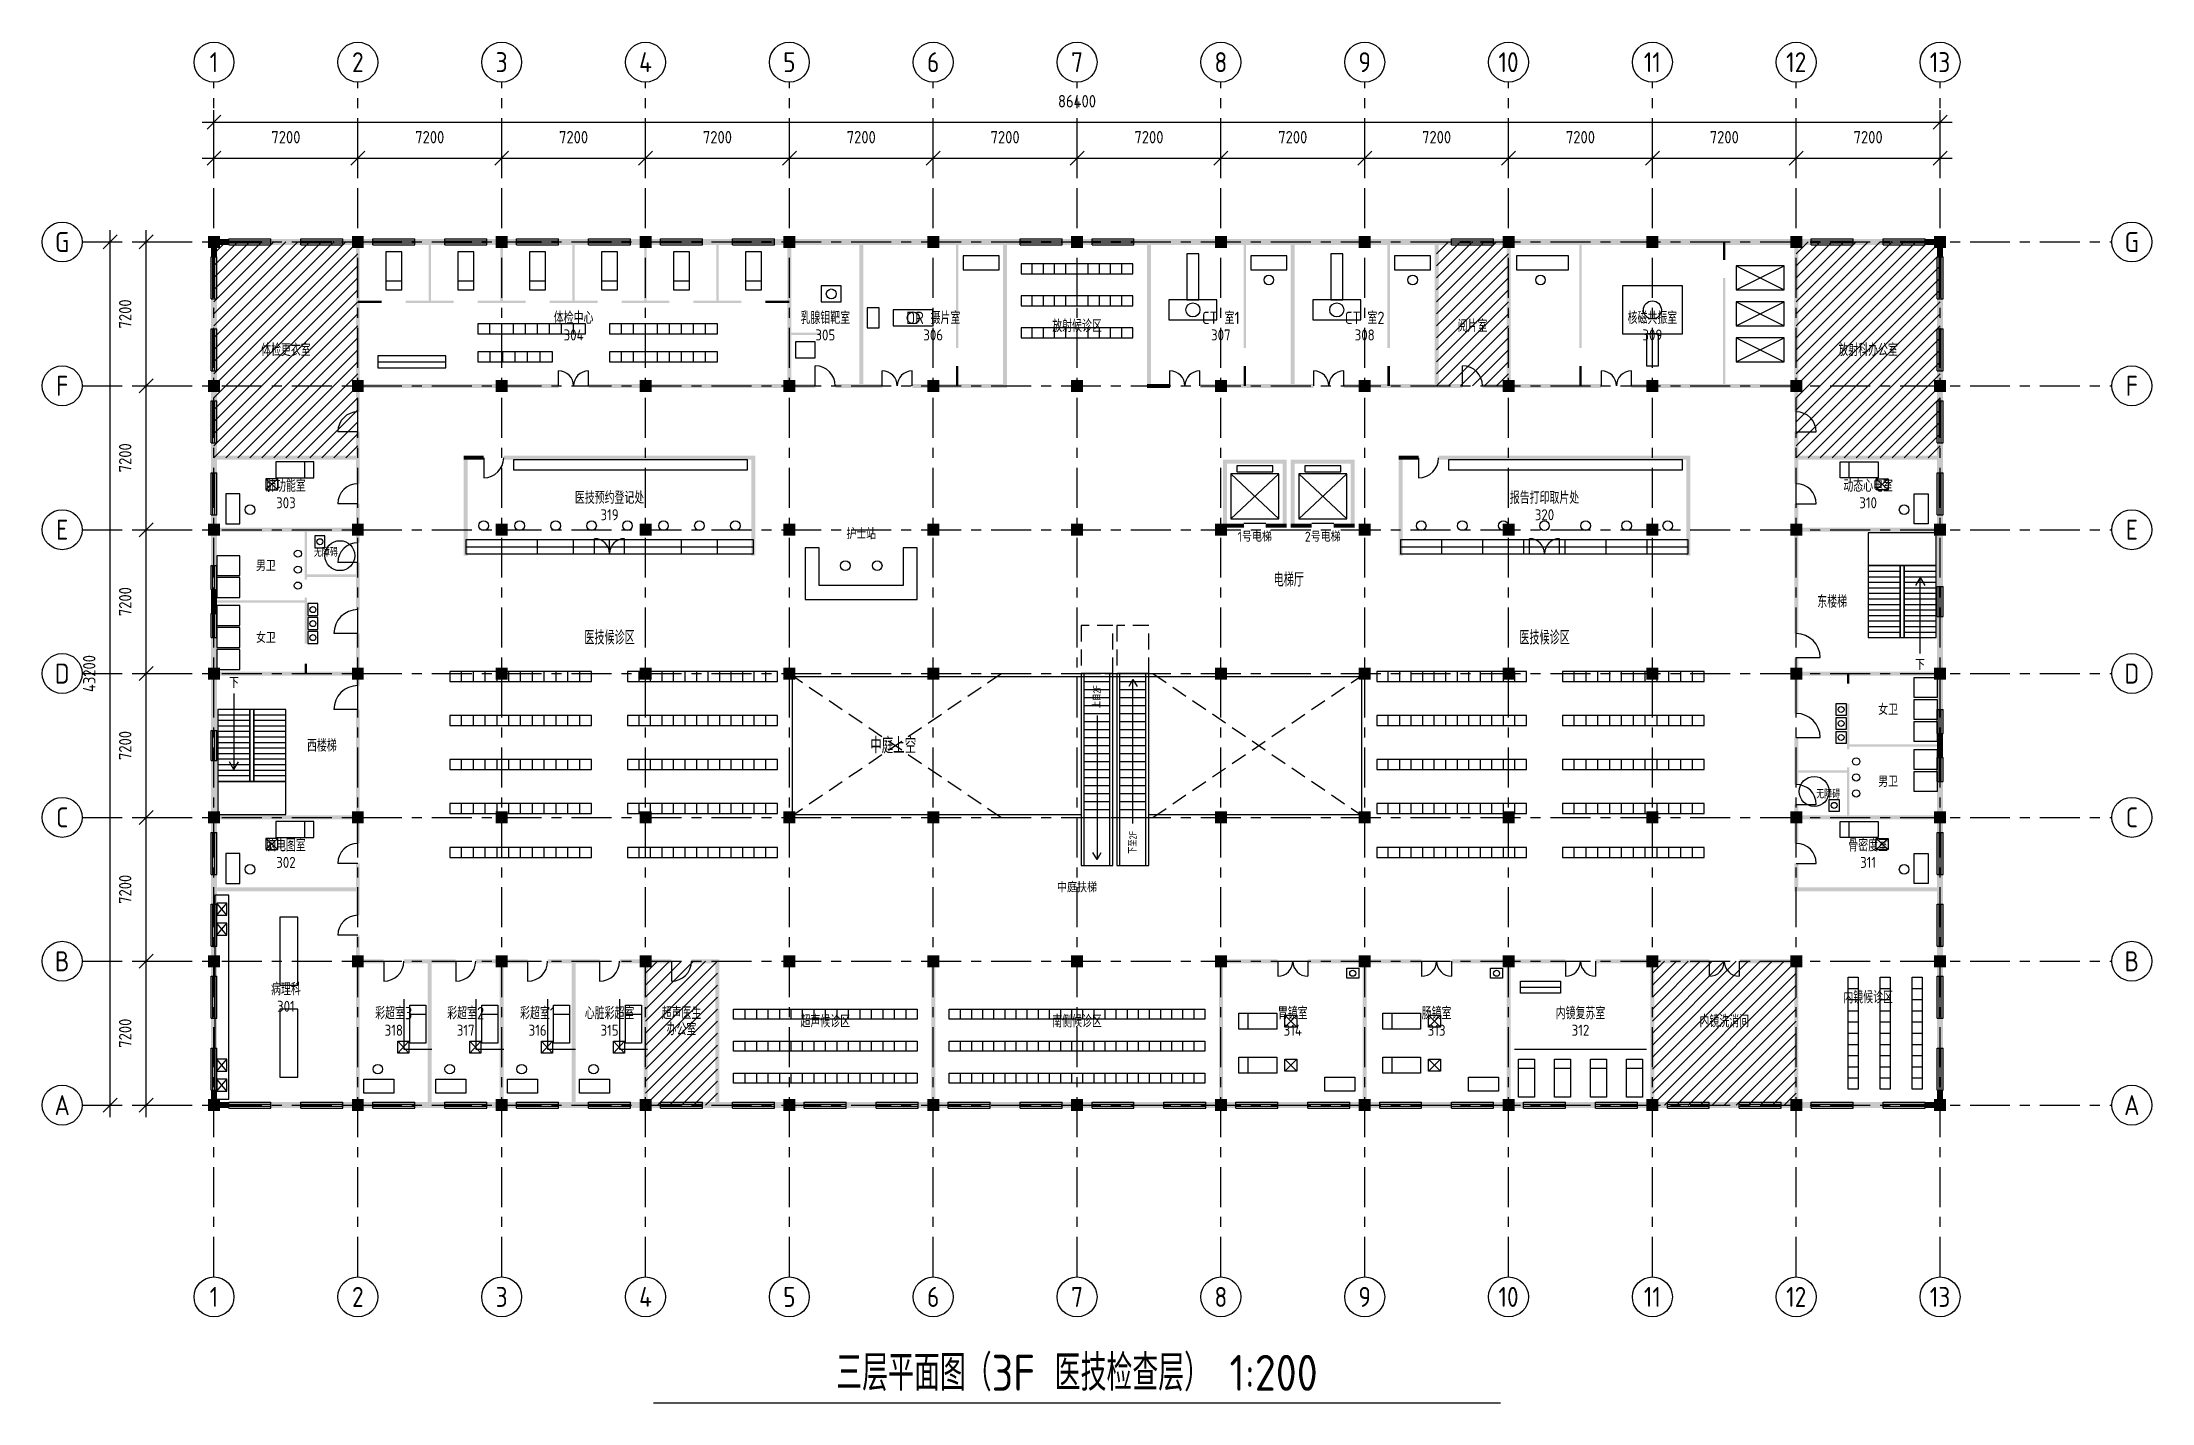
# Model space of a CAD drawing. Extents: x -9 to 337, y -15 to 61.
# Drawn here: x 231.4 to 337, y -14.9 to 53.2 of the extents above; entities that cross this region are included whole.
import ezdxf
from ezdxf.enums import TextEntityAlignment as Align

# ---------------------------------------------------------------- set-up
doc = ezdxf.new("R2010")
doc.units = 0
doc.linetypes.add('CENTER', pattern=[3.5, 2, -0.5, 0.5, -0.5])
doc.linetypes.add('DASHED', pattern=[1.2, 0.8, -0.4])
for name, color, linetype in [('AXIS', 1, 'CENTER'), ('AXIS_B', 1, 'CONTINUOUS'), ('AXIS_T', 7, 'CONTINUOUS'), ('COLUMN', 7, 'CONTINUOUS'), ('DIM', 3, 'CONTINUOUS'), ('DIM_T', 3, 'CONTINUOUS'), ('DOOR', 4, 'CONTINUOUS'), ('ELEV', 2, 'CONTINUOUS'), ('ESC', 2, 'CONTINUOUS'), ('FURN', 8, 'CONTINUOUS'), ('HATCH', 9, 'CONTINUOUS'), ('HIDDEN', 8, 'DASHED'), ('NUM', 1, 'CONTINUOUS'), ('RAIL', 5, 'CONTINUOUS'), ('STAIR', 2, 'CONTINUOUS'), ('TEXT', 7, 'CONTINUOUS'), ('TEXT2', 8, 'CONTINUOUS'), ('TITLE', 7, 'CONTINUOUS'), ('VOID', 8, 'DASHED'), ('WALL', 7, 'CONTINUOUS'), ('WINDOW', 4, 'CONTINUOUS')]:
    doc.layers.add(name, color=color, linetype=linetype)
doc.styles.add('CN', font='gbenor.shx', dxfattribs={"width": 0.7, "bigfont": 'gbcbig.shx'})

msp = doc.modelspace()

# ---------------------------------------------------------------- texts
at = {"layer": 'AXIS_T', "style": 'CN'}
for s, p in [('1', (240, 52.2)), ('2', (247.2, 52.2)), ('3', (254.4, 52.2)), ('4', (261.6, 52.2)), ('5', (268.8, 52.2)), ('6', (276, 52.2)), ('7', (283.2, 52.2)), ('8', (290.4, 52.2)), ('9', (297.6, 52.2)), ('10', (304.8, 52.2)), ('11', (312, 52.2)), ('12', (319.2, 52.2)), ('13', (326.4, 52.2)), ('G', (232.4, 43.2)), ('G', (336, 43.2)), ('F', (232.4, 36)), ('F', (336, 36)), ('E', (232.4, 28.8)), ('E', (336, 28.8)), ('D', (232.4, 21.6)), ('D', (336, 21.6)), ('C', (232.4, 14.4)), ('C', (336, 14.4)), ('B', (232.4, 7.2)), ('B', (336, 7.2)), ('A', (232.4, 0)), ('A', (336, 0)), ('1', (240, -9.6)), ('2', (247.2, -9.6)), ('3', (254.4, -9.6)), ('4', (261.6, -9.6)), ('5', (268.8, -9.6)), ('6', (276, -9.6)), ('7', (283.2, -9.6)), ('8', (290.4, -9.6)), ('9', (297.6, -9.6)), ('10', (304.8, -9.6)), ('11', (312, -9.6)), ('12', (319.2, -9.6)), ('13', (326.4, -9.6))]:
    msp.add_text(s, height=1, dxfattribs=at).set_placement(p, align=Align.MIDDLE_CENTER)
at = {"layer": 'DIM_T', "style": 'CN'}
for s, p in [('86400', (283.2, 49.75)), ('7200', (243.6, 47.95)), ('7200', (250.8, 47.95)), ('7200', (258, 47.95)), ('7200', (265.2, 47.95)), ('7200', (272.4, 47.95)), ('7200', (279.6, 47.95)), ('7200', (286.8, 47.95)), ('7200', (294, 47.95)), ('7200', (301.2, 47.95)), ('7200', (308.4, 47.95)), ('7200', (315.6, 47.95)), ('7200', (322.8, 47.95))]:
    msp.add_text(s, height=0.62, dxfattribs=at).set_placement(p, align=Align.BOTTOM_CENTER)
for s, p in [('7200', (236.05, 39.6)), ('7200', (236.05, 32.4)), ('7200', (236.05, 25.2)), ('43200', (234.25, 21.6)), ('7200', (236.05, 18)), ('7200', (236.05, 10.8)), ('7200', (236.05, 3.6))]:
    msp.add_text(s, height=0.62, rotation=90, dxfattribs=at).set_placement(p, align=Align.BOTTOM_CENTER)
at = {"layer": 'NUM', "style": 'CN'}
for s, p in [('304', (258, 38.547)), ('305', (270.6, 38.547)), ('306', (276, 38.547)), ('307', (290.4, 38.547)), ('308', (297.6, 38.547)), ('309', (312, 38.547)), ('303', (243.6, 30.147)), ('319', (259.8, 29.547)), ('320', (306.6, 29.547)), ('310', (322.8, 30.147)), ('302', (243.6, 12.147)), ('311', (322.8, 12.147)), ('301', (243.6, 4.947)), ('318', (249, 3.747)), ('317', (252.6, 3.747)), ('316', (256.2, 3.747)), ('315', (259.8, 3.747)), ('314', (294, 3.747)), ('313', (301.2, 3.747)), ('312', (308.4, 3.747))]:
    msp.add_text(s, height=0.55, dxfattribs=at).set_placement(p, align=Align.MIDDLE_CENTER)
at = {"layer": 'STAIR', "style": 'CN'}
for p in [(325.4, 22.05), (241, 21.15)]:
    msp.add_text('下', height=0.55, dxfattribs=at).set_placement(p, align=Align.MIDDLE_CENTER)
at = {"layer": 'TEXT', "style": 'CN'}
for s, height, p in [('体检中心', 0.62, (258, 39.403)), ('乳腺钼靶室', 0.62, (270.6, 39.403)), ('DR 摄片室', 0.62, (276, 39.403)), ('CT 室1', 0.62, (290.4, 39.403)), ('CT 室2', 0.62, (297.6, 39.403)), ('核磁共振室', 0.62, (312, 39.403)), ('肺功能室', 0.62, (243.6, 31.003)), ('医技预约登记处', 0.62, (259.8, 30.403)), ('报告打印取片处', 0.62, (306.6, 30.403)), ('动态心电室', 0.62, (322.8, 31.003)), ('护士站', 0.55, (272.4, 28.6)), ('1号电梯', 0.5, (292.1, 28.45)), ('2号电梯', 0.5, (295.5, 28.45)), ('无障碍', 0.4, (245.6, 27.65)), ('男卫', 0.55, (242.6, 27)), ('东楼梯', 0.62, (321, 25.2)), ('女卫', 0.55, (242.6, 23.4)), ('女卫', 0.55, (323.8, 19.8)), ('西楼梯', 0.62, (245.4, 18)), ('男卫', 0.55, (323.8, 16.2)), ('无障碍', 0.4, (320.8, 15.55)), ('脑电图室', 0.62, (243.6, 13.003)), ('骨密度室', 0.62, (322.8, 13.003)), ('中庭扶梯', 0.5, (283.2, 10.9)), ('病理科', 0.62, (243.6, 5.803)), ('彩超室3', 0.62, (249, 4.603)), ('彩超室2', 0.62, (252.6, 4.603)), ('彩超室1', 0.62, (256.2, 4.603)), ('心脏彩超室', 0.62, (259.8, 4.603)), ('胃镜室', 0.62, (294, 4.603)), ('肠镜室', 0.62, (301.2, 4.603)), ('内镜复苏室', 0.62, (308.4, 4.603))]:
    msp.add_text(s, height=height, dxfattribs=at).set_placement(p, align=Align.MIDDLE_CENTER)
for s, p in [('上自2F', (284.2, 20.45)), ('下至2F', (286, 13.15))]:
    msp.add_text(s, height=0.36, rotation=90, dxfattribs=at).set_placement(p, align=Align.MIDDLE_CENTER)
at = {"layer": 'TEXT2', "style": 'CN'}
for s, height, p in [('放射候诊区', 0.62, (283.2, 39)), ('阅片室', 0.62, (303, 39)), ('体检更衣室', 0.62, (243.6, 37.8)), ('放射科办公室', 0.62, (322.8, 37.8)), ('电梯厅', 0.7, (293.8, 26.3)), ('医技候诊区', 0.7, (259.8, 23.4)), ('医技候诊区', 0.7, (306.6, 23.4)), ('中庭上空', 0.8, (274, 18)), ('内镜候诊区', 0.62, (322.8, 5.4)), ('超声医生', 0.62, (263.4, 4.603)), ('超声候诊区', 0.62, (270.6, 4.2)), ('南侧候诊区', 0.62, (283.2, 4.2)), ('内镜洗消间', 0.62, (315.6, 4.2)), ('办公室', 0.62, (263.4, 3.797))]:
    msp.add_text(s, height=height, dxfattribs=at).set_placement(p, align=Align.MIDDLE_CENTER)
at = {"layer": 'TITLE', "style": 'CN'}
msp.add_text('三层平面图（3F 医技检查层） 1:200', height=1.8, dxfattribs=at).set_placement((283.2, -13.4), align=Align.MIDDLE_CENTER)

# ---------------------------------------------------------------- linework, layer by layer
at = {"layer": 'AXIS'}
for p, q in [((240, -8.6), (240, 51.2)), ((247.2, -8.6), (247.2, 51.2)), ((254.4, -8.6), (254.4, 51.2)), ((261.6, -8.6), (261.6, 51.2)), ((268.8, -8.6), (268.8, 51.2)), ((276, -8.6), (276, 51.2)), ((283.2, -8.6), (283.2, 51.2)), ((290.4, -8.6), (290.4, 51.2)), ((297.6, -8.6), (297.6, 51.2)), ((304.8, -8.6), (304.8, 51.2)), ((312, -8.6), (312, 51.2)), ((319.2, -8.6), (319.2, 51.2)), ((326.4, -8.6), (326.4, 51.2)), ((233.4, 43.2), (335, 43.2)), ((233.4, 36), (335, 36)), ((233.4, 28.8), (335, 28.8)), ((233.4, 21.6), (335, 21.6)), ((233.4, 14.4), (335, 14.4)), ((233.4, 7.2), (335, 7.2)), ((233.4, 0), (335, 0))]:
    msp.add_line(p, q, dxfattribs=at)
at = {"layer": 'AXIS_B'}
for centre in [(240, 52.2), (247.2, 52.2), (254.4, 52.2), (261.6, 52.2), (268.8, 52.2), (276, 52.2), (283.2, 52.2), (290.4, 52.2), (297.6, 52.2), (304.8, 52.2), (312, 52.2), (319.2, 52.2), (326.4, 52.2), (232.4, 43.2), (336, 43.2), (232.4, 36), (336, 36), (232.4, 28.8), (336, 28.8), (232.4, 21.6), (336, 21.6), (232.4, 14.4), (336, 14.4), (232.4, 7.2), (336, 7.2), (232.4, 0), (336, 0), (240, -9.6), (247.2, -9.6), (254.4, -9.6), (261.6, -9.6), (268.8, -9.6), (276, -9.6), (283.2, -9.6), (290.4, -9.6), (297.6, -9.6), (304.8, -9.6), (312, -9.6), (319.2, -9.6), (326.4, -9.6)]:
    msp.add_circle(centre, 1, dxfattribs=at)
at = {"layer": 'COLUMN'}
for points in [[(239.7, 42.9), (240.3, 42.9), (239.7, 43.5), (240.3, 43.5)], [(246.9, 42.9), (247.5, 42.9), (246.9, 43.5), (247.5, 43.5)], [(254.1, 42.9), (254.7, 42.9), (254.1, 43.5), (254.7, 43.5)], [(261.3, 42.9), (261.9, 42.9), (261.3, 43.5), (261.9, 43.5)], [(268.5, 42.9), (269.1, 42.9), (268.5, 43.5), (269.1, 43.5)], [(275.7, 42.9), (276.3, 42.9), (275.7, 43.5), (276.3, 43.5)], [(282.9, 42.9), (283.5, 42.9), (282.9, 43.5), (283.5, 43.5)], [(290.1, 42.9), (290.7, 42.9), (290.1, 43.5), (290.7, 43.5)], [(297.3, 42.9), (297.9, 42.9), (297.3, 43.5), (297.9, 43.5)], [(304.5, 42.9), (305.1, 42.9), (304.5, 43.5), (305.1, 43.5)], [(311.7, 42.9), (312.3, 42.9), (311.7, 43.5), (312.3, 43.5)], [(318.9, 42.9), (319.5, 42.9), (318.9, 43.5), (319.5, 43.5)], [(326.1, 42.9), (326.7, 42.9), (326.1, 43.5), (326.7, 43.5)], [(239.7, 35.7), (240.3, 35.7), (239.7, 36.3), (240.3, 36.3)], [(246.9, 35.7), (247.5, 35.7), (246.9, 36.3), (247.5, 36.3)], [(254.1, 35.7), (254.7, 35.7), (254.1, 36.3), (254.7, 36.3)], [(261.3, 35.7), (261.9, 35.7), (261.3, 36.3), (261.9, 36.3)], [(268.5, 35.7), (269.1, 35.7), (268.5, 36.3), (269.1, 36.3)], [(275.7, 35.7), (276.3, 35.7), (275.7, 36.3), (276.3, 36.3)], [(282.9, 35.7), (283.5, 35.7), (282.9, 36.3), (283.5, 36.3)], [(290.1, 35.7), (290.7, 35.7), (290.1, 36.3), (290.7, 36.3)], [(297.3, 35.7), (297.9, 35.7), (297.3, 36.3), (297.9, 36.3)], [(304.5, 35.7), (305.1, 35.7), (304.5, 36.3), (305.1, 36.3)], [(311.7, 35.7), (312.3, 35.7), (311.7, 36.3), (312.3, 36.3)], [(318.9, 35.7), (319.5, 35.7), (318.9, 36.3), (319.5, 36.3)], [(326.1, 35.7), (326.7, 35.7), (326.1, 36.3), (326.7, 36.3)], [(239.7, 28.5), (240.3, 28.5), (239.7, 29.1), (240.3, 29.1)], [(246.9, 28.5), (247.5, 28.5), (246.9, 29.1), (247.5, 29.1)], [(254.1, 28.5), (254.7, 28.5), (254.1, 29.1), (254.7, 29.1)], [(261.3, 28.5), (261.9, 28.5), (261.3, 29.1), (261.9, 29.1)], [(268.5, 28.5), (269.1, 28.5), (268.5, 29.1), (269.1, 29.1)], [(275.7, 28.5), (276.3, 28.5), (275.7, 29.1), (276.3, 29.1)], [(282.9, 28.5), (283.5, 28.5), (282.9, 29.1), (283.5, 29.1)], [(290.1, 28.5), (290.7, 28.5), (290.1, 29.1), (290.7, 29.1)], [(297.3, 28.5), (297.9, 28.5), (297.3, 29.1), (297.9, 29.1)], [(304.5, 28.5), (305.1, 28.5), (304.5, 29.1), (305.1, 29.1)], [(311.7, 28.5), (312.3, 28.5), (311.7, 29.1), (312.3, 29.1)], [(318.9, 28.5), (319.5, 28.5), (318.9, 29.1), (319.5, 29.1)], [(326.1, 28.5), (326.7, 28.5), (326.1, 29.1), (326.7, 29.1)], [(239.7, 21.3), (240.3, 21.3), (239.7, 21.9), (240.3, 21.9)], [(246.9, 21.3), (247.5, 21.3), (246.9, 21.9), (247.5, 21.9)], [(254.1, 21.3), (254.7, 21.3), (254.1, 21.9), (254.7, 21.9)], [(261.3, 21.3), (261.9, 21.3), (261.3, 21.9), (261.9, 21.9)], [(268.5, 21.3), (269.1, 21.3), (268.5, 21.9), (269.1, 21.9)], [(275.7, 21.3), (276.3, 21.3), (275.7, 21.9), (276.3, 21.9)], [(290.1, 21.3), (290.7, 21.3), (290.1, 21.9), (290.7, 21.9)], [(297.3, 21.3), (297.9, 21.3), (297.3, 21.9), (297.9, 21.9)], [(304.5, 21.3), (305.1, 21.3), (304.5, 21.9), (305.1, 21.9)], [(311.7, 21.3), (312.3, 21.3), (311.7, 21.9), (312.3, 21.9)], [(318.9, 21.3), (319.5, 21.3), (318.9, 21.9), (319.5, 21.9)], [(326.1, 21.3), (326.7, 21.3), (326.1, 21.9), (326.7, 21.9)], [(239.7, 14.1), (240.3, 14.1), (239.7, 14.7), (240.3, 14.7)], [(246.9, 14.1), (247.5, 14.1), (246.9, 14.7), (247.5, 14.7)], [(254.1, 14.1), (254.7, 14.1), (254.1, 14.7), (254.7, 14.7)], [(261.3, 14.1), (261.9, 14.1), (261.3, 14.7), (261.9, 14.7)], [(268.5, 14.1), (269.1, 14.1), (268.5, 14.7), (269.1, 14.7)], [(275.7, 14.1), (276.3, 14.1), (275.7, 14.7), (276.3, 14.7)], [(290.1, 14.1), (290.7, 14.1), (290.1, 14.7), (290.7, 14.7)], [(297.3, 14.1), (297.9, 14.1), (297.3, 14.7), (297.9, 14.7)], [(304.5, 14.1), (305.1, 14.1), (304.5, 14.7), (305.1, 14.7)], [(311.7, 14.1), (312.3, 14.1), (311.7, 14.7), (312.3, 14.7)], [(318.9, 14.1), (319.5, 14.1), (318.9, 14.7), (319.5, 14.7)], [(326.1, 14.1), (326.7, 14.1), (326.1, 14.7), (326.7, 14.7)], [(239.7, 6.9), (240.3, 6.9), (239.7, 7.5), (240.3, 7.5)], [(246.9, 6.9), (247.5, 6.9), (246.9, 7.5), (247.5, 7.5)], [(254.1, 6.9), (254.7, 6.9), (254.1, 7.5), (254.7, 7.5)], [(261.3, 6.9), (261.9, 6.9), (261.3, 7.5), (261.9, 7.5)], [(268.5, 6.9), (269.1, 6.9), (268.5, 7.5), (269.1, 7.5)], [(275.7, 6.9), (276.3, 6.9), (275.7, 7.5), (276.3, 7.5)], [(282.9, 6.9), (283.5, 6.9), (282.9, 7.5), (283.5, 7.5)], [(290.1, 6.9), (290.7, 6.9), (290.1, 7.5), (290.7, 7.5)], [(297.3, 6.9), (297.9, 6.9), (297.3, 7.5), (297.9, 7.5)], [(304.5, 6.9), (305.1, 6.9), (304.5, 7.5), (305.1, 7.5)], [(311.7, 6.9), (312.3, 6.9), (311.7, 7.5), (312.3, 7.5)], [(318.9, 6.9), (319.5, 6.9), (318.9, 7.5), (319.5, 7.5)], [(326.1, 6.9), (326.7, 6.9), (326.1, 7.5), (326.7, 7.5)], [(239.7, -0.3), (240.3, -0.3), (239.7, 0.3), (240.3, 0.3)], [(246.9, -0.3), (247.5, -0.3), (246.9, 0.3), (247.5, 0.3)], [(254.1, -0.3), (254.7, -0.3), (254.1, 0.3), (254.7, 0.3)], [(261.3, -0.3), (261.9, -0.3), (261.3, 0.3), (261.9, 0.3)], [(268.5, -0.3), (269.1, -0.3), (268.5, 0.3), (269.1, 0.3)], [(275.7, -0.3), (276.3, -0.3), (275.7, 0.3), (276.3, 0.3)], [(282.9, -0.3), (283.5, -0.3), (282.9, 0.3), (283.5, 0.3)], [(290.1, -0.3), (290.7, -0.3), (290.1, 0.3), (290.7, 0.3)], [(297.3, -0.3), (297.9, -0.3), (297.3, 0.3), (297.9, 0.3)], [(304.5, -0.3), (305.1, -0.3), (304.5, 0.3), (305.1, 0.3)], [(311.7, -0.3), (312.3, -0.3), (311.7, 0.3), (312.3, 0.3)], [(318.9, -0.3), (319.5, -0.3), (318.9, 0.3), (319.5, 0.3)], [(326.1, -0.3), (326.7, -0.3), (326.1, 0.3), (326.7, 0.3)]]:
    msp.add_solid(points, dxfattribs=at)
at = {"layer": 'DIM'}
for p, q in [((240, 48.6), (240, 49.8)), ((326.4, 48.6), (326.4, 49.8)), ((239.4, 49.2), (327, 49.2)), ((239.65, 48.85), (240.35, 49.55)), ((326.05, 48.85), (326.75, 49.55)), ((239.65, 47.05), (240.35, 47.75)), ((240, 46.8), (240, 48)), ((246.85, 47.05), (247.55, 47.75)), ((247.2, 46.8), (247.2, 48)), ((254.05, 47.05), (254.75, 47.75)), ((254.4, 46.8), (254.4, 48)), ((261.25, 47.05), (261.95, 47.75)), ((261.6, 46.8), (261.6, 48)), ((268.45, 47.05), (269.15, 47.75)), ((268.8, 46.8), (268.8, 48)), ((275.65, 47.05), (276.35, 47.75)), ((276, 46.8), (276, 48)), ((282.85, 47.05), (283.55, 47.75)), ((283.2, 46.8), (283.2, 48)), ((290.05, 47.05), (290.75, 47.75)), ((290.4, 46.8), (290.4, 48)), ((297.25, 47.05), (297.95, 47.75)), ((297.6, 46.8), (297.6, 48)), ((304.45, 47.05), (305.15, 47.75)), ((304.8, 46.8), (304.8, 48)), ((311.65, 47.05), (312.35, 47.75)), ((312, 46.8), (312, 48)), ((318.85, 47.05), (319.55, 47.75)), ((319.2, 46.8), (319.2, 48)), ((326.05, 47.05), (326.75, 47.75)), ((326.4, 46.8), (326.4, 48)), ((239.4, 47.4), (327, 47.4)), ((234.45, 42.85), (235.15, 43.55)), ((234.8, -0.6), (234.8, 43.8)), ((236.25, 42.85), (236.95, 43.55)), ((236.6, -0.6), (236.6, 43.8)), ((234.2, 43.2), (235.4, 43.2)), ((236, 43.2), (237.2, 43.2)), ((236, 36), (237.2, 36)), ((236.25, 35.65), (236.95, 36.35)), ((236, 28.8), (237.2, 28.8)), ((236.25, 28.45), (236.95, 29.15)), ((236, 21.6), (237.2, 21.6)), ((236.25, 21.25), (236.95, 21.95)), ((236, 14.4), (237.2, 14.4)), ((236.25, 14.05), (236.95, 14.75)), ((236.25, 6.85), (236.95, 7.55)), ((236, 7.2), (237.2, 7.2)), ((234.2, 0), (235.4, 0)), ((234.45, -0.35), (235.15, 0.35)), ((236, 0), (237.2, 0)), ((236.25, -0.35), (236.95, 0.35))]:
    msp.add_line(p, q, dxfattribs=at)
at = {"layer": 'DOOR'}
for p, q in [((270.1, 36), (270.1, 37)), ((302.5, 36), (302.5, 37)), ((257.25, 36), (257.25, 36.75)), ((258.75, 36), (258.75, 36.75)), ((273.45, 36), (273.45, 36.75)), ((274.95, 36), (274.95, 36.75)), ((287.85, 36), (287.85, 36.75)), ((289.35, 36), (289.35, 36.75)), ((295.05, 36), (295.05, 36.75)), ((296.55, 36), (296.55, 36.75)), ((309.45, 36), (309.45, 36.75)), ((310.95, 36), (310.95, 36.75)), ((247.2, 33.7), (246.2, 33.7)), ((319.2, 33.7), (320.2, 33.7)), ((253.5, 32.4), (253.5, 31.4)), ((300.3, 32.4), (300.3, 31.4)), ((247.2, 30.1), (246.2, 30.1)), ((319.2, 30.1), (320.2, 30.1)), ((259.05, 27.6), (259.05, 28.35)), ((260.55, 27.6), (260.55, 28.35)), ((305.85, 27.6), (305.85, 28.35)), ((307.35, 27.6), (307.35, 28.35)), ((247.2, 27.15), (246.2, 27.15)), ((247.2, 23.6), (246, 23.6)), ((319.2, 22.4), (320.4, 22.4)), ((247.2, 19.8), (246, 19.8)), ((319.2, 18.4), (320.4, 18.4)), ((319.2, 15.05), (320.2, 15.05)), ((247.2, 12.1), (246.2, 12.1)), ((319.2, 12.1), (320.2, 12.1)), ((247.2, 8.5), (246.2, 8.5)), ((248.5, 7.2), (248.5, 6.2)), ((252.1, 7.2), (252.1, 6.2)), ((255.7, 7.2), (255.7, 6.2)), ((259.3, 7.2), (259.3, 6.2)), ((262.9, 7.2), (262.9, 6.2)), ((293.25, 7.2), (293.25, 6.45)), ((294.75, 7.2), (294.75, 6.45)), ((300.45, 7.2), (300.45, 6.45)), ((301.95, 7.2), (301.95, 6.45)), ((307.65, 7.2), (307.65, 6.45)), ((309.15, 7.2), (309.15, 6.45)), ((314.85, 7.2), (314.85, 6.45)), ((316.35, 7.2), (316.35, 6.45))]:
    msp.add_line(p, q, dxfattribs=at)
for centre, radius, start, end in [((270.1, 36), 1, 0, 90), ((302.5, 36), 1, 0, 90), ((257.25, 36), 0.75, 0, 90), ((258.75, 36), 0.75, 90, 180), ((273.45, 36), 0.75, 0, 90), ((274.95, 36), 0.75, 90, 180), ((287.85, 36), 0.75, 0, 90), ((289.35, 36), 0.75, 90, 180), ((295.05, 36), 0.75, 0, 90), ((296.55, 36), 0.75, 90, 180), ((309.45, 36), 0.75, 0, 90), ((310.95, 36), 0.75, 90, 180), ((247.2, 33.7), 1, 90, 180), ((319.2, 33.7), 1, 0, 90), ((253.5, 32.4), 1, 270, 0), ((300.3, 32.4), 1, 270, 0), ((247.2, 30.1), 1, 90, 180), ((319.2, 30.1), 1, 0, 90), ((247.2, 27.15), 1, 90, 180), ((259.05, 27.6), 0.75, 0, 90), ((260.55, 27.6), 0.75, 90, 180), ((305.85, 27.6), 0.75, 0, 90), ((307.35, 27.6), 0.75, 90, 180), ((247.2, 23.6), 1.2, 90, 180), ((319.2, 22.4), 1.2, 0, 90), ((247.2, 19.8), 1.2, 90, 180), ((319.2, 18.4), 1.2, 0, 90), ((319.2, 15.05), 1, 0, 90), ((247.2, 12.1), 1, 90, 180), ((319.2, 12.1), 1, 0, 90), ((247.2, 8.5), 1, 90, 180), ((248.5, 7.2), 1, 270, 0), ((252.1, 7.2), 1, 270, 0), ((255.7, 7.2), 1, 270, 0), ((259.3, 7.2), 1, 270, 0), ((262.9, 7.2), 1, 270, 0), ((293.25, 7.2), 0.75, 270, 0), ((294.75, 7.2), 0.75, 180, 270), ((300.45, 7.2), 0.75, 270, 0), ((301.95, 7.2), 0.75, 180, 270), ((307.65, 7.2), 0.75, 270, 0), ((309.15, 7.2), 0.75, 180, 270), ((314.85, 7.2), 0.75, 270, 0), ((316.35, 7.2), 0.75, 180, 270)]:
    msp.add_arc(centre, radius, start, end, dxfattribs=at)
at = {"layer": 'ELEV'}
for p, q in [((290.9, 29.35), (293.3, 31.6)), ((290.9, 31.6), (293.3, 29.35)), ((294.3, 29.35), (296.7, 31.6)), ((294.3, 31.6), (296.7, 29.35)), ((291.55, 29.12), (292.65, 29.12)), ((294.95, 29.12), (296.05, 29.12))]:
    msp.add_line(p, q, dxfattribs=at)
for points in [[(291.2, 31.7), (293, 31.7), (293, 32), (291.2, 32)], [(294.6, 31.7), (296.4, 31.7), (296.4, 32), (294.6, 32)], [(290.9, 29.35), (293.3, 29.35), (293.3, 31.6), (290.9, 31.6)], [(294.3, 29.35), (296.7, 29.35), (296.7, 31.6), (294.3, 31.6)]]:
    msp.add_lwpolyline(points, close=True, dxfattribs=at)
at = {"layer": 'ESC'}
for p, q in [((283.55, 12), (283.55, 21.6)), ((283.55, 21.2), (284.85, 21.2)), ((284.85, 12), (284.85, 21.6)), ((285.35, 12), (285.35, 21.6)), ((285.35, 21.2), (286.65, 21.2)), ((286, 21.3), (285.7938, 20.9572)), ((286, 21.3), (286.2062, 20.9572)), ((286.65, 12), (286.65, 21.6)), ((283.55, 20.8), (284.85, 20.8)), ((283.55, 20.4), (284.85, 20.4)), ((285.35, 20.8), (286.65, 20.8)), ((285.35, 20.4), (286.65, 20.4)), ((283.55, 20), (284.85, 20)), ((283.55, 19.6), (284.85, 19.6)), ((283.55, 19.2), (284.85, 19.2)), ((285.35, 20), (286.65, 20)), ((285.35, 19.6), (286.65, 19.6)), ((285.35, 19.2), (286.65, 19.2)), ((283.55, 18.8), (284.85, 18.8)), ((283.55, 18.4), (284.85, 18.4)), ((283.55, 18), (284.85, 18)), ((285.35, 18.8), (286.65, 18.8)), ((285.35, 18.4), (286.65, 18.4)), ((285.35, 18), (286.65, 18)), ((283.55, 17.6), (284.85, 17.6)), ((283.55, 17.2), (284.85, 17.2)), ((285.35, 17.6), (286.65, 17.6)), ((285.35, 17.2), (286.65, 17.2)), ((283.55, 16.8), (284.85, 16.8)), ((283.55, 16.4), (284.85, 16.4)), ((283.55, 16), (284.85, 16)), ((285.35, 16.8), (286.65, 16.8)), ((285.35, 16.4), (286.65, 16.4)), ((285.35, 16), (286.65, 16)), ((283.55, 15.6), (284.85, 15.6)), ((283.55, 15.2), (284.85, 15.2)), ((283.55, 14.8), (284.85, 14.8)), ((285.35, 15.6), (286.65, 15.6)), ((285.35, 15.2), (286.65, 15.2)), ((285.35, 14.8), (286.65, 14.8)), ((283.55, 14.4), (284.85, 14.4)), ((285.35, 14.4), (286.65, 14.4)), ((284.2, 12.3), (283.9938, 12.6428)), ((284.2, 12.3), (284.4062, 12.6428))]:
    msp.add_line(p, q, dxfattribs=at)
for points in [[(283.4, 12), (285, 12), (285, 21.6), (283.4, 21.6)], [(285.2, 12), (286.8, 12), (286.8, 21.6), (285.2, 21.6)]]:
    msp.add_lwpolyline(points, close=True, dxfattribs=at)
for points in [[(286, 14.1), (286, 21.3)], [(284.2, 19.5), (284.2, 12.3)]]:
    msp.add_lwpolyline(points, dxfattribs=at)
at = {"layer": 'FURN'}
for p, q in [((248.6, 41.25), (249.4, 41.25)), ((252.2, 41.25), (253, 41.25)), ((255.8, 41.25), (256.6, 41.25)), ((259.4, 41.25), (260.2, 41.25)), ((263, 41.25), (263.8, 41.25)), ((266.6, 41.25), (267.4, 41.25)), ((280.96, 41.6), (280.96, 42.1)), ((281.52, 41.6), (281.52, 42.1)), ((282.08, 41.6), (282.08, 42.1)), ((282.64, 41.6), (282.64, 42.1)), ((283.2, 41.6), (283.2, 42.1)), ((283.76, 41.6), (283.76, 42.1)), ((284.32, 41.6), (284.32, 42.1)), ((284.88, 41.6), (284.88, 42.1)), ((285.44, 41.6), (285.44, 42.1)), ((316.2, 40.8), (318.6, 42)), ((316.2, 42), (318.6, 40.8)), ((280.96, 40), (280.96, 40.5)), ((281.52, 40), (281.52, 40.5)), ((282.08, 40), (282.08, 40.5)), ((282.64, 40), (282.64, 40.5)), ((283.2, 40), (283.2, 40.5)), ((283.76, 40), (283.76, 40.5)), ((284.32, 40), (284.32, 40.5)), ((284.88, 40), (284.88, 40.5)), ((285.44, 40), (285.44, 40.5)), ((316.2, 39), (318.6, 40.2)), ((316.2, 40.2), (318.6, 39)), ((253.8, 38.6), (253.8, 39.1)), ((254.4, 38.6), (254.4, 39.1)), ((255, 38.6), (255, 39.1)), ((255.6, 38.6), (255.6, 39.1)), ((256.2, 38.6), (256.2, 39.1)), ((256.8, 38.6), (256.8, 39.1)), ((257.4, 38.6), (257.4, 39.1)), ((258, 38.6), (258, 39.1)), ((260.4, 38.6), (260.4, 39.1)), ((261, 38.6), (261, 39.1)), ((261.6, 38.6), (261.6, 39.1)), ((262.2, 38.6), (262.2, 39.1)), ((262.8, 38.6), (262.8, 39.1)), ((263.4, 38.6), (263.4, 39.1)), ((264, 38.6), (264, 39.1)), ((264.6, 38.6), (264.6, 39.1)), ((280.96, 38.4), (280.96, 38.9)), ((281.52, 38.4), (281.52, 38.9)), ((282.08, 38.4), (282.08, 38.9)), ((282.64, 38.4), (282.64, 38.9)), ((283.2, 38.4), (283.2, 38.9)), ((283.76, 38.4), (283.76, 38.9)), ((284.32, 38.4), (284.32, 38.9)), ((284.88, 38.4), (284.88, 38.9)), ((285.44, 38.4), (285.44, 38.9)), ((316.2, 37.2), (318.6, 38.4)), ((316.2, 38.4), (318.6, 37.2)), ((248.2, 37.2), (251.6, 37.2)), ((253.825, 37.2), (253.825, 37.7)), ((254.45, 37.2), (254.45, 37.7)), ((255.075, 37.2), (255.075, 37.7)), ((255.7, 37.2), (255.7, 37.7)), ((256.325, 37.2), (256.325, 37.7)), ((260.4, 37.2), (260.4, 37.7)), ((261, 37.2), (261, 37.7)), ((261.6, 37.2), (261.6, 37.7)), ((262.2, 37.2), (262.2, 37.7)), ((262.8, 37.2), (262.8, 37.7)), ((263.4, 37.2), (263.4, 37.7)), ((264, 37.2), (264, 37.7)), ((264.6, 37.2), (264.6, 37.7)), ((244.55, 31.4), (244.55, 32.2)), ((321.85, 31.4), (321.85, 32.2)), ((243.2, 30.8), (242.6, 31.35)), ((242.6, 30.8), (243.2, 31.35)), ((323.2, 30.8), (323.8, 31.35)), ((323.8, 30.8), (323.2, 31.35)), ((252.6, 27.95), (267, 27.95)), ((254.4, 27.6), (254.4, 28.3)), ((256.2, 27.6), (256.2, 28.3)), ((258, 27.6), (258, 28.3)), ((259.8, 27.6), (259.8, 28.3)), ((261.6, 27.6), (261.6, 28.3)), ((263.4, 27.6), (263.4, 28.3)), ((265.2, 27.6), (265.2, 28.3)), ((299.4, 27.95), (313.8, 27.95)), ((301.4571, 27.6), (301.4571, 28.3)), ((303.5143, 27.6), (303.5143, 28.3)), ((305.5714, 27.6), (305.5714, 28.3)), ((307.6286, 27.6), (307.6286, 28.3)), ((309.6857, 27.6), (309.6857, 28.3)), ((311.7429, 27.6), (311.7429, 28.3)), ((252.3917, 21.2), (252.3917, 21.7)), ((252.9833, 21.2), (252.9833, 21.7)), ((253.575, 21.2), (253.575, 21.7)), ((254.1667, 21.2), (254.1667, 21.7)), ((254.7583, 21.2), (254.7583, 21.7)), ((255.35, 21.2), (255.35, 21.7)), ((255.9417, 21.2), (255.9417, 21.7)), ((256.5333, 21.2), (256.5333, 21.7)), ((257.125, 21.2), (257.125, 21.7)), ((257.7167, 21.2), (257.7167, 21.7)), ((258.3083, 21.2), (258.3083, 21.7)), ((261.2769, 21.2), (261.2769, 21.7)), ((261.8538, 21.2), (261.8538, 21.7)), ((262.4308, 21.2), (262.4308, 21.7)), ((263.0077, 21.2), (263.0077, 21.7)), ((263.5846, 21.2), (263.5846, 21.7)), ((264.1615, 21.2), (264.1615, 21.7)), ((264.7385, 21.2), (264.7385, 21.7)), ((265.3154, 21.2), (265.3154, 21.7)), ((265.8923, 21.2), (265.8923, 21.7)), ((266.4692, 21.2), (266.4692, 21.7)), ((267.0462, 21.2), (267.0462, 21.7)), ((267.6231, 21.2), (267.6231, 21.7)), ((298.7769, 21.2), (298.7769, 21.7)), ((299.3538, 21.2), (299.3538, 21.7)), ((299.9308, 21.2), (299.9308, 21.7)), ((300.5077, 21.2), (300.5077, 21.7)), ((301.0846, 21.2), (301.0846, 21.7)), ((301.6615, 21.2), (301.6615, 21.7)), ((302.2385, 21.2), (302.2385, 21.7)), ((302.8154, 21.2), (302.8154, 21.7)), ((303.3923, 21.2), (303.3923, 21.7)), ((303.9692, 21.2), (303.9692, 21.7)), ((304.5462, 21.2), (304.5462, 21.7)), ((305.1231, 21.2), (305.1231, 21.7)), ((308.0917, 21.2), (308.0917, 21.7)), ((308.6833, 21.2), (308.6833, 21.7)), ((309.275, 21.2), (309.275, 21.7)), ((309.8667, 21.2), (309.8667, 21.7)), ((310.4583, 21.2), (310.4583, 21.7)), ((311.05, 21.2), (311.05, 21.7)), ((311.6417, 21.2), (311.6417, 21.7)), ((312.2333, 21.2), (312.2333, 21.7)), ((312.825, 21.2), (312.825, 21.7)), ((313.4167, 21.2), (313.4167, 21.7)), ((314.0083, 21.2), (314.0083, 21.7)), ((252.3917, 19), (252.3917, 19.5)), ((252.9833, 19), (252.9833, 19.5)), ((253.575, 19), (253.575, 19.5)), ((254.1667, 19), (254.1667, 19.5)), ((254.7583, 19), (254.7583, 19.5)), ((255.35, 19), (255.35, 19.5)), ((255.9417, 19), (255.9417, 19.5)), ((256.5333, 19), (256.5333, 19.5)), ((257.125, 19), (257.125, 19.5)), ((257.7167, 19), (257.7167, 19.5)), ((258.3083, 19), (258.3083, 19.5)), ((261.2769, 19), (261.2769, 19.5)), ((261.8538, 19), (261.8538, 19.5)), ((262.4308, 19), (262.4308, 19.5)), ((263.0077, 19), (263.0077, 19.5)), ((263.5846, 19), (263.5846, 19.5)), ((264.1615, 19), (264.1615, 19.5)), ((264.7385, 19), (264.7385, 19.5)), ((265.3154, 19), (265.3154, 19.5)), ((265.8923, 19), (265.8923, 19.5)), ((266.4692, 19), (266.4692, 19.5)), ((267.0462, 19), (267.0462, 19.5)), ((267.6231, 19), (267.6231, 19.5)), ((298.7769, 19), (298.7769, 19.5)), ((299.3538, 19), (299.3538, 19.5)), ((299.9308, 19), (299.9308, 19.5)), ((300.5077, 19), (300.5077, 19.5)), ((301.0846, 19), (301.0846, 19.5)), ((301.6615, 19), (301.6615, 19.5)), ((302.2385, 19), (302.2385, 19.5)), ((302.8154, 19), (302.8154, 19.5)), ((303.3923, 19), (303.3923, 19.5)), ((303.9692, 19), (303.9692, 19.5)), ((304.5462, 19), (304.5462, 19.5)), ((305.1231, 19), (305.1231, 19.5)), ((308.0917, 19), (308.0917, 19.5)), ((308.6833, 19), (308.6833, 19.5)), ((309.275, 19), (309.275, 19.5)), ((309.8667, 19), (309.8667, 19.5)), ((310.4583, 19), (310.4583, 19.5)), ((311.05, 19), (311.05, 19.5)), ((311.6417, 19), (311.6417, 19.5)), ((312.2333, 19), (312.2333, 19.5)), ((312.825, 19), (312.825, 19.5)), ((313.4167, 19), (313.4167, 19.5)), ((314.0083, 19), (314.0083, 19.5)), ((252.3917, 16.8), (252.3917, 17.3)), ((252.9833, 16.8), (252.9833, 17.3)), ((253.575, 16.8), (253.575, 17.3)), ((254.1667, 16.8), (254.1667, 17.3)), ((254.7583, 16.8), (254.7583, 17.3)), ((255.35, 16.8), (255.35, 17.3)), ((255.9417, 16.8), (255.9417, 17.3)), ((256.5333, 16.8), (256.5333, 17.3)), ((257.125, 16.8), (257.125, 17.3)), ((257.7167, 16.8), (257.7167, 17.3)), ((258.3083, 16.8), (258.3083, 17.3)), ((261.2769, 16.8), (261.2769, 17.3)), ((261.8538, 16.8), (261.8538, 17.3)), ((262.4308, 16.8), (262.4308, 17.3)), ((263.0077, 16.8), (263.0077, 17.3)), ((263.5846, 16.8), (263.5846, 17.3)), ((264.1615, 16.8), (264.1615, 17.3)), ((264.7385, 16.8), (264.7385, 17.3)), ((265.3154, 16.8), (265.3154, 17.3)), ((265.8923, 16.8), (265.8923, 17.3)), ((266.4692, 16.8), (266.4692, 17.3)), ((267.0462, 16.8), (267.0462, 17.3)), ((267.6231, 16.8), (267.6231, 17.3)), ((298.7769, 16.8), (298.7769, 17.3)), ((299.3538, 16.8), (299.3538, 17.3)), ((299.9308, 16.8), (299.9308, 17.3)), ((300.5077, 16.8), (300.5077, 17.3)), ((301.0846, 16.8), (301.0846, 17.3)), ((301.6615, 16.8), (301.6615, 17.3)), ((302.2385, 16.8), (302.2385, 17.3)), ((302.8154, 16.8), (302.8154, 17.3)), ((303.3923, 16.8), (303.3923, 17.3)), ((303.9692, 16.8), (303.9692, 17.3)), ((304.5462, 16.8), (304.5462, 17.3)), ((305.1231, 16.8), (305.1231, 17.3)), ((308.0917, 16.8), (308.0917, 17.3)), ((308.6833, 16.8), (308.6833, 17.3)), ((309.275, 16.8), (309.275, 17.3)), ((309.8667, 16.8), (309.8667, 17.3)), ((310.4583, 16.8), (310.4583, 17.3)), ((311.05, 16.8), (311.05, 17.3)), ((311.6417, 16.8), (311.6417, 17.3)), ((312.2333, 16.8), (312.2333, 17.3)), ((312.825, 16.8), (312.825, 17.3)), ((313.4167, 16.8), (313.4167, 17.3)), ((314.0083, 16.8), (314.0083, 17.3)), ((252.3917, 14.6), (252.3917, 15.1)), ((252.9833, 14.6), (252.9833, 15.1)), ((253.575, 14.6), (253.575, 15.1)), ((254.1667, 14.6), (254.1667, 15.1)), ((254.7583, 14.6), (254.7583, 15.1)), ((255.35, 14.6), (255.35, 15.1)), ((255.9417, 14.6), (255.9417, 15.1)), ((256.5333, 14.6), (256.5333, 15.1)), ((257.125, 14.6), (257.125, 15.1)), ((257.7167, 14.6), (257.7167, 15.1)), ((258.3083, 14.6), (258.3083, 15.1)), ((261.2769, 14.6), (261.2769, 15.1)), ((261.8538, 14.6), (261.8538, 15.1)), ((262.4308, 14.6), (262.4308, 15.1)), ((263.0077, 14.6), (263.0077, 15.1)), ((263.5846, 14.6), (263.5846, 15.1)), ((264.1615, 14.6), (264.1615, 15.1)), ((264.7385, 14.6), (264.7385, 15.1)), ((265.3154, 14.6), (265.3154, 15.1)), ((265.8923, 14.6), (265.8923, 15.1)), ((266.4692, 14.6), (266.4692, 15.1)), ((267.0462, 14.6), (267.0462, 15.1)), ((267.6231, 14.6), (267.6231, 15.1)), ((298.7769, 14.6), (298.7769, 15.1)), ((299.3538, 14.6), (299.3538, 15.1)), ((299.9308, 14.6), (299.9308, 15.1)), ((300.5077, 14.6), (300.5077, 15.1)), ((301.0846, 14.6), (301.0846, 15.1)), ((301.6615, 14.6), (301.6615, 15.1)), ((302.2385, 14.6), (302.2385, 15.1)), ((302.8154, 14.6), (302.8154, 15.1)), ((303.3923, 14.6), (303.3923, 15.1)), ((303.9692, 14.6), (303.9692, 15.1)), ((304.5462, 14.6), (304.5462, 15.1)), ((305.1231, 14.6), (305.1231, 15.1)), ((308.0917, 14.6), (308.0917, 15.1)), ((308.6833, 14.6), (308.6833, 15.1)), ((309.275, 14.6), (309.275, 15.1)), ((309.8667, 14.6), (309.8667, 15.1)), ((310.4583, 14.6), (310.4583, 15.1)), ((311.05, 14.6), (311.05, 15.1)), ((311.6417, 14.6), (311.6417, 15.1)), ((312.2333, 14.6), (312.2333, 15.1)), ((312.825, 14.6), (312.825, 15.1)), ((313.4167, 14.6), (313.4167, 15.1)), ((314.0083, 14.6), (314.0083, 15.1)), ((244.55, 13.4), (244.55, 14.2)), ((321.85, 13.4), (321.85, 14.2)), ((243.2, 12.8), (242.6, 13.35)), ((242.6, 12.8), (243.2, 13.35)), ((252.3917, 12.4), (252.3917, 12.9)), ((252.9833, 12.4), (252.9833, 12.9)), ((253.575, 12.4), (253.575, 12.9)), ((254.1667, 12.4), (254.1667, 12.9)), ((254.7583, 12.4), (254.7583, 12.9)), ((255.35, 12.4), (255.35, 12.9)), ((255.9417, 12.4), (255.9417, 12.9)), ((256.5333, 12.4), (256.5333, 12.9)), ((257.125, 12.4), (257.125, 12.9)), ((257.7167, 12.4), (257.7167, 12.9)), ((258.3083, 12.4), (258.3083, 12.9)), ((261.2769, 12.4), (261.2769, 12.9)), ((261.8538, 12.4), (261.8538, 12.9)), ((262.4308, 12.4), (262.4308, 12.9)), ((263.0077, 12.4), (263.0077, 12.9)), ((263.5846, 12.4), (263.5846, 12.9)), ((264.1615, 12.4), (264.1615, 12.9)), ((264.7385, 12.4), (264.7385, 12.9)), ((265.3154, 12.4), (265.3154, 12.9)), ((265.8923, 12.4), (265.8923, 12.9)), ((266.4692, 12.4), (266.4692, 12.9)), ((267.0462, 12.4), (267.0462, 12.9)), ((267.6231, 12.4), (267.6231, 12.9)), ((298.7769, 12.4), (298.7769, 12.9)), ((299.3538, 12.4), (299.3538, 12.9)), ((299.9308, 12.4), (299.9308, 12.9)), ((300.5077, 12.4), (300.5077, 12.9)), ((301.0846, 12.4), (301.0846, 12.9)), ((301.6615, 12.4), (301.6615, 12.9)), ((302.2385, 12.4), (302.2385, 12.9)), ((302.8154, 12.4), (302.8154, 12.9)), ((303.3923, 12.4), (303.3923, 12.9)), ((303.9692, 12.4), (303.9692, 12.9)), ((304.5462, 12.4), (304.5462, 12.9)), ((305.1231, 12.4), (305.1231, 12.9)), ((308.0917, 12.4), (308.0917, 12.9)), ((308.6833, 12.4), (308.6833, 12.9)), ((309.275, 12.4), (309.275, 12.9)), ((309.8667, 12.4), (309.8667, 12.9)), ((310.4583, 12.4), (310.4583, 12.9)), ((311.05, 12.4), (311.05, 12.9)), ((311.6417, 12.4), (311.6417, 12.9)), ((312.2333, 12.4), (312.2333, 12.9)), ((312.825, 12.4), (312.825, 12.9)), ((313.4167, 12.4), (313.4167, 12.9)), ((314.0083, 12.4), (314.0083, 12.9)), ((323.2, 12.8), (323.8, 13.35)), ((323.8, 12.8), (323.2, 13.35)), ((240.65, 9.5), (240.15, 10.1)), ((240.15, 9.5), (240.65, 10.1)), ((240.65, 8.5), (240.15, 9.1)), ((240.15, 8.5), (240.65, 9.1)), ((305.4, 5.9), (307.4, 5.9)), ((321.8, 5.84), (322.3, 5.84)), ((321.8, 5.28), (322.3, 5.28)), ((323.4, 5.84), (323.9, 5.84)), ((323.4, 5.28), (323.9, 5.28)), ((325, 5.84), (325.5, 5.84)), ((325, 5.28), (325.5, 5.28)), ((249.8, 4.55), (250.6, 4.55)), ((253.4, 4.55), (254.2, 4.55)), ((257, 4.55), (257.8, 4.55)), ((260.6, 4.55), (261.4, 4.55)), ((266.575, 4.8), (266.575, 4.3)), ((267.15, 4.8), (267.15, 4.3)), ((267.725, 4.8), (267.725, 4.3)), ((268.3, 4.8), (268.3, 4.3)), ((268.875, 4.8), (268.875, 4.3)), ((269.45, 4.8), (269.45, 4.3)), ((270.025, 4.8), (270.025, 4.3)), ((270.6, 4.8), (270.6, 4.3)), ((271.175, 4.8), (271.175, 4.3)), ((271.75, 4.8), (271.75, 4.3)), ((272.325, 4.8), (272.325, 4.3)), ((272.9, 4.8), (272.9, 4.3)), ((273.475, 4.8), (273.475, 4.3)), ((274.05, 4.8), (274.05, 4.3)), ((274.625, 4.8), (274.625, 4.3)), ((277.3565, 4.8), (277.3565, 4.3)), ((277.913, 4.8), (277.913, 4.3)), ((278.4696, 4.8), (278.4696, 4.3)), ((279.0261, 4.8), (279.0261, 4.3)), ((279.5826, 4.8), (279.5826, 4.3)), ((280.1391, 4.8), (280.1391, 4.3)), ((280.6957, 4.8), (280.6957, 4.3)), ((281.2522, 4.8), (281.2522, 4.3)), ((281.8087, 4.8), (281.8087, 4.3)), ((282.3652, 4.8), (282.3652, 4.3)), ((282.9217, 4.8), (282.9217, 4.3)), ((283.4783, 4.8), (283.4783, 4.3)), ((284.0348, 4.8), (284.0348, 4.3)), ((284.5913, 4.8), (284.5913, 4.3)), ((285.1478, 4.8), (285.1478, 4.3)), ((285.7043, 4.8), (285.7043, 4.3)), ((286.2609, 4.8), (286.2609, 4.3)), ((286.8174, 4.8), (286.8174, 4.3)), ((287.3739, 4.8), (287.3739, 4.3)), ((287.9304, 4.8), (287.9304, 4.3)), ((288.487, 4.8), (288.487, 4.3)), ((289.0435, 4.8), (289.0435, 4.3)), ((291.75, 4.6), (291.75, 3.8)), ((293.6, 4.5), (294.2, 3.9)), ((293.6, 3.9), (294.2, 4.5)), ((298.95, 4.6), (298.95, 3.8)), ((300.8, 4.5), (301.4, 3.9)), ((300.8, 3.9), (301.4, 4.5)), ((321.8, 4.72), (322.3, 4.72)), ((323.4, 4.72), (323.9, 4.72)), ((325, 4.72), (325.5, 4.72)), ((249.2, 3.2), (249.75, 2.6)), ((249.2, 2.6), (249.75, 3.2)), ((252.8, 3.2), (253.35, 2.6)), ((252.8, 2.6), (253.35, 3.2)), ((256.4, 3.2), (256.95, 2.6)), ((256.4, 2.6), (256.95, 3.2)), ((260, 3.2), (260.55, 2.6)), ((260, 2.6), (260.55, 3.2)), ((266.575, 3.2), (266.575, 2.7)), ((267.15, 3.2), (267.15, 2.7)), ((267.725, 3.2), (267.725, 2.7)), ((268.3, 3.2), (268.3, 2.7)), ((268.875, 3.2), (268.875, 2.7)), ((269.45, 3.2), (269.45, 2.7)), ((270.025, 3.2), (270.025, 2.7)), ((270.6, 3.2), (270.6, 2.7)), ((271.175, 3.2), (271.175, 2.7)), ((271.75, 3.2), (271.75, 2.7)), ((272.325, 3.2), (272.325, 2.7)), ((272.9, 3.2), (272.9, 2.7)), ((273.475, 3.2), (273.475, 2.7)), ((274.05, 3.2), (274.05, 2.7)), ((274.625, 3.2), (274.625, 2.7)), ((277.3565, 3.2), (277.3565, 2.7)), ((277.913, 3.2), (277.913, 2.7)), ((278.4696, 3.2), (278.4696, 2.7)), ((279.0261, 3.2), (279.0261, 2.7)), ((279.5826, 3.2), (279.5826, 2.7)), ((280.1391, 3.2), (280.1391, 2.7)), ((280.6957, 3.2), (280.6957, 2.7)), ((281.2522, 3.2), (281.2522, 2.7)), ((281.8087, 3.2), (281.8087, 2.7)), ((282.3652, 3.2), (282.3652, 2.7)), ((282.9217, 3.2), (282.9217, 2.7)), ((283.4783, 3.2), (283.4783, 2.7)), ((284.0348, 3.2), (284.0348, 2.7)), ((284.5913, 3.2), (284.5913, 2.7)), ((285.1478, 3.2), (285.1478, 2.7)), ((285.7043, 3.2), (285.7043, 2.7)), ((286.2609, 3.2), (286.2609, 2.7)), ((286.8174, 3.2), (286.8174, 2.7)), ((287.3739, 3.2), (287.3739, 2.7)), ((287.9304, 3.2), (287.9304, 2.7)), ((288.487, 3.2), (288.487, 2.7)), ((289.0435, 3.2), (289.0435, 2.7)), ((321.8, 4.16), (322.3, 4.16)), ((321.8, 3.6), (322.3, 3.6)), ((323.4, 4.16), (323.9, 4.16)), ((323.4, 3.6), (323.9, 3.6)), ((325, 4.16), (325.5, 4.16)), ((325, 3.6), (325.5, 3.6)), ((240.65, 1.7), (240.15, 2.3)), ((240.15, 1.7), (240.65, 2.3)), ((291.75, 2.4), (291.75, 1.6)), ((293.6, 2.3), (294.2, 1.7)), ((293.6, 1.7), (294.2, 2.3)), ((298.95, 2.4), (298.95, 1.6)), ((300.8, 2.3), (301.4, 1.7)), ((300.8, 1.7), (301.4, 2.3)), ((305.1, 2.8), (311.7, 2.8)), ((321.8, 3.04), (322.3, 3.04)), ((321.8, 2.48), (322.3, 2.48)), ((323.4, 3.04), (323.9, 3.04)), ((323.4, 2.48), (323.9, 2.48)), ((325, 3.04), (325.5, 3.04)), ((325, 2.48), (325.5, 2.48)), ((240.65, 0.7), (240.15, 1.3)), ((240.15, 0.7), (240.65, 1.3)), ((266.575, 1.6), (266.575, 1.1)), ((267.15, 1.6), (267.15, 1.1)), ((267.725, 1.6), (267.725, 1.1)), ((268.3, 1.6), (268.3, 1.1)), ((268.875, 1.6), (268.875, 1.1)), ((269.45, 1.6), (269.45, 1.1)), ((270.025, 1.6), (270.025, 1.1)), ((270.6, 1.6), (270.6, 1.1)), ((271.175, 1.6), (271.175, 1.1)), ((271.75, 1.6), (271.75, 1.1)), ((272.325, 1.6), (272.325, 1.1)), ((272.9, 1.6), (272.9, 1.1)), ((273.475, 1.6), (273.475, 1.1)), ((274.05, 1.6), (274.05, 1.1)), ((274.625, 1.6), (274.625, 1.1)), ((277.3565, 1.6), (277.3565, 1.1)), ((277.913, 1.6), (277.913, 1.1)), ((278.4696, 1.6), (278.4696, 1.1)), ((279.0261, 1.6), (279.0261, 1.1)), ((279.5826, 1.6), (279.5826, 1.1)), ((280.1391, 1.6), (280.1391, 1.1)), ((280.6957, 1.6), (280.6957, 1.1)), ((281.2522, 1.6), (281.2522, 1.1)), ((281.8087, 1.6), (281.8087, 1.1)), ((282.3652, 1.6), (282.3652, 1.1)), ((282.9217, 1.6), (282.9217, 1.1)), ((283.4783, 1.6), (283.4783, 1.1)), ((284.0348, 1.6), (284.0348, 1.1)), ((284.5913, 1.6), (284.5913, 1.1)), ((285.1478, 1.6), (285.1478, 1.1)), ((285.7043, 1.6), (285.7043, 1.1)), ((286.2609, 1.6), (286.2609, 1.1)), ((286.8174, 1.6), (286.8174, 1.1)), ((287.3739, 1.6), (287.3739, 1.1)), ((287.9304, 1.6), (287.9304, 1.1)), ((288.487, 1.6), (288.487, 1.1)), ((289.0435, 1.6), (289.0435, 1.1)), ((305.3, 1.85), (306.1, 1.85)), ((307.1, 1.85), (307.9, 1.85)), ((308.9, 1.85), (309.7, 1.85)), ((310.7, 1.85), (311.5, 1.85)), ((321.8, 1.92), (322.3, 1.92)), ((321.8, 1.36), (322.3, 1.36)), ((323.4, 1.92), (323.9, 1.92)), ((323.4, 1.36), (323.9, 1.36)), ((325, 1.92), (325.5, 1.92)), ((325, 1.36), (325.5, 1.36))]:
    msp.add_line(p, q, dxfattribs=at)
for points in [[(248.6, 40.8), (249.4, 40.8), (249.4, 42.7), (248.6, 42.7)], [(252.2, 40.8), (253, 40.8), (253, 42.7), (252.2, 42.7)], [(255.8, 40.8), (256.6, 40.8), (256.6, 42.7), (255.8, 42.7)], [(259.4, 40.8), (260.2, 40.8), (260.2, 42.7), (259.4, 42.7)], [(263, 40.8), (263.8, 40.8), (263.8, 42.7), (263, 42.7)], [(266.6, 40.8), (267.4, 40.8), (267.4, 42.7), (266.6, 42.7)], [(277.5, 41.8), (279.3, 41.8), (279.3, 42.5), (277.5, 42.5)], [(288.7, 40.3), (289.3, 40.3), (289.3, 42.6), (288.7, 42.6)], [(291.9, 41.8), (293.7, 41.8), (293.7, 42.5), (291.9, 42.5)], [(295.9, 40.3), (296.5, 40.3), (296.5, 42.6), (295.9, 42.6)], [(299.1, 41.8), (300.9, 41.8), (300.9, 42.5), (299.1, 42.5)], [(305.2, 41.8), (307.8, 41.8), (307.8, 42.5), (305.2, 42.5)], [(280.4, 41.6), (286, 41.6), (286, 42.1), (280.4, 42.1)], [(316.2, 40.8), (318.6, 40.8), (318.6, 42), (316.2, 42)], [(270.4, 40.2), (271.4, 40.2), (271.4, 41), (270.4, 41)], [(280.4, 40), (286, 40), (286, 40.5), (280.4, 40.5)], [(287.8, 39.3), (290.2, 39.3), (290.2, 40.3), (287.8, 40.3)], [(295, 39.3), (297.4, 39.3), (297.4, 40.3), (295, 40.3)], [(310.5, 38.6), (313.5, 38.6), (313.5, 41), (310.5, 41)], [(316.2, 39), (318.6, 39), (318.6, 40.2), (316.2, 40.2)], [(253.2, 38.6), (258.6, 38.6), (258.6, 39.1), (253.2, 39.1)], [(259.8, 38.6), (265.2, 38.6), (265.2, 39.1), (259.8, 39.1)], [(272.7, 38.9), (273.3, 38.9), (273.3, 39.9), (272.7, 39.9)], [(274, 39), (276, 39), (276, 39.8), (274, 39.8)], [(269.1, 37.4), (270.1, 37.4), (270.1, 38.2), (269.1, 38.2)], [(280.4, 38.4), (286, 38.4), (286, 38.9), (280.4, 38.9)], [(311.7, 37), (312.3, 37), (312.3, 38.6), (311.7, 38.6)], [(316.2, 37.2), (318.6, 37.2), (318.6, 38.4), (316.2, 38.4)], [(248.2, 36.9), (251.6, 36.9), (251.6, 37.5), (248.2, 37.5)], [(253.2, 37.2), (256.95, 37.2), (256.95, 37.7), (253.2, 37.7)], [(259.8, 37.2), (265.2, 37.2), (265.2, 37.7), (259.8, 37.7)], [(245, 31.4), (245, 32.2), (243.1, 32.2), (243.1, 31.4)], [(255, 31.8), (266.7, 31.8), (266.7, 32.3), (255, 32.3)], [(301.8, 31.8), (313.5, 31.8), (313.5, 32.3), (301.8, 32.3)], [(321.4, 31.4), (321.4, 32.2), (323.3, 32.2), (323.3, 31.4)], [(243.2, 30.8), (243.2, 31.35), (242.6, 31.35), (242.6, 30.8)], [(323.2, 30.8), (323.2, 31.35), (323.8, 31.35), (323.8, 30.8)], [(241.3, 29.1), (241.3, 30.6), (240.6, 30.6), (240.6, 29.1)], [(325.1, 29.1), (325.1, 30.6), (325.8, 30.6), (325.8, 29.1)], [(241.3, 26.5), (241.3, 27.5), (240.15, 27.5), (240.15, 26.5)], [(245.55, 27.9), (245.55, 28.5), (245.05, 28.5), (245.05, 27.9)], [(252.6, 27.6), (267, 27.6), (267, 28.3), (252.6, 28.3)], [(269.6, 25.3), (275.2, 25.3), (275.2, 27.9), (274.5, 27.9), (274.5, 26), (270.3, 26), (270.3, 27.9), (269.6, 27.9)], [(299.4, 27.6), (313.8, 27.6), (313.8, 28.3), (299.4, 28.3)], [(241.3, 25.4), (241.3, 26.4), (240.15, 26.4), (240.15, 25.4)], [(241.3, 24), (241.3, 25), (240.15, 25), (240.15, 24)], [(245.2, 24.5), (245.2, 25.1), (244.7, 25.1), (244.7, 24.5)], [(245.2, 23.8), (245.2, 24.4), (244.7, 24.4), (244.7, 23.8)], [(241.3, 22.9), (241.3, 23.9), (240.15, 23.9), (240.15, 22.9)], [(245.2, 23.1), (245.2, 23.7), (244.7, 23.7), (244.7, 23.1)], [(241.3, 21.8), (241.3, 22.8), (240.15, 22.8), (240.15, 21.8)], [(251.8, 21.2), (258.9, 21.2), (258.9, 21.7), (251.8, 21.7)], [(260.7, 21.2), (268.2, 21.2), (268.2, 21.7), (260.7, 21.7)], [(298.2, 21.2), (305.7, 21.2), (305.7, 21.7), (298.2, 21.7)], [(307.5, 21.2), (314.6, 21.2), (314.6, 21.7), (307.5, 21.7)], [(325.1, 20.4), (325.1, 21.4), (326.25, 21.4), (326.25, 20.4)], [(321.2, 19.5), (321.2, 20.1), (321.7, 20.1), (321.7, 19.5)], [(325.1, 19.3), (325.1, 20.3), (326.25, 20.3), (326.25, 19.3)], [(251.8, 19), (258.9, 19), (258.9, 19.5), (251.8, 19.5)], [(260.7, 19), (268.2, 19), (268.2, 19.5), (260.7, 19.5)], [(298.2, 19), (305.7, 19), (305.7, 19.5), (298.2, 19.5)], [(307.5, 19), (314.6, 19), (314.6, 19.5), (307.5, 19.5)], [(321.2, 18.8), (321.2, 19.4), (321.7, 19.4), (321.7, 18.8)], [(325.1, 18.2), (325.1, 19.2), (326.25, 19.2), (326.25, 18.2)], [(321.2, 18.1), (321.2, 18.7), (321.7, 18.7), (321.7, 18.1)], [(251.8, 16.8), (258.9, 16.8), (258.9, 17.3), (251.8, 17.3)], [(260.7, 16.8), (268.2, 16.8), (268.2, 17.3), (260.7, 17.3)], [(298.2, 16.8), (305.7, 16.8), (305.7, 17.3), (298.2, 17.3)], [(307.5, 16.8), (314.6, 16.8), (314.6, 17.3), (307.5, 17.3)], [(325.1, 16.8), (325.1, 17.8), (326.25, 17.8), (326.25, 16.8)], [(325.1, 15.7), (325.1, 16.7), (326.25, 16.7), (326.25, 15.7)], [(251.8, 14.6), (258.9, 14.6), (258.9, 15.1), (251.8, 15.1)], [(260.7, 14.6), (268.2, 14.6), (268.2, 15.1), (260.7, 15.1)], [(298.2, 14.6), (305.7, 14.6), (305.7, 15.1), (298.2, 15.1)], [(307.5, 14.6), (314.6, 14.6), (314.6, 15.1), (307.5, 15.1)], [(320.85, 14.7), (320.85, 15.3), (321.35, 15.3), (321.35, 14.7)], [(245, 13.4), (245, 14.2), (243.1, 14.2), (243.1, 13.4)], [(321.4, 13.4), (321.4, 14.2), (323.3, 14.2), (323.3, 13.4)], [(243.2, 12.8), (243.2, 13.35), (242.6, 13.35), (242.6, 12.8)], [(251.8, 12.4), (258.9, 12.4), (258.9, 12.9), (251.8, 12.9)], [(260.7, 12.4), (268.2, 12.4), (268.2, 12.9), (260.7, 12.9)], [(298.2, 12.4), (305.7, 12.4), (305.7, 12.9), (298.2, 12.9)], [(307.5, 12.4), (314.6, 12.4), (314.6, 12.9), (307.5, 12.9)], [(323.2, 12.8), (323.2, 13.35), (323.8, 13.35), (323.8, 12.8)], [(241.3, 11.1), (241.3, 12.6), (240.6, 12.6), (240.6, 11.1)], [(325.1, 11.1), (325.1, 12.6), (325.8, 12.6), (325.8, 11.1)], [(240.75, 0.3), (240.75, 10.5), (240.05, 10.5), (240.05, 0.3)], [(240.65, 9.5), (240.65, 10.1), (240.15, 10.1), (240.15, 9.5)], [(240.65, 8.5), (240.65, 9.1), (240.15, 9.1), (240.15, 8.5)], [(244.2, 6), (244.2, 9.4), (243.3, 9.4), (243.3, 6)], [(296.7, 6.85), (297.3, 6.85), (297.3, 6.35), (296.7, 6.35)], [(303.9, 6.85), (304.5, 6.85), (304.5, 6.35), (303.9, 6.35)], [(321.8, 0.8), (321.8, 6.4), (322.3, 6.4), (322.3, 0.8)], [(323.4, 0.8), (323.4, 6.4), (323.9, 6.4), (323.9, 0.8)], [(325, 0.8), (325, 6.4), (325.5, 6.4), (325.5, 0.8)], [(305.4, 6.2), (307.4, 6.2), (307.4, 5.6), (305.4, 5.6)], [(244.2, 1.4), (244.2, 4.8), (243.3, 4.8), (243.3, 1.4)], [(249.8, 5), (250.6, 5), (250.6, 3.1), (249.8, 3.1)], [(253.4, 5), (254.2, 5), (254.2, 3.1), (253.4, 3.1)], [(257, 5), (257.8, 5), (257.8, 3.1), (257, 3.1)], [(260.6, 5), (261.4, 5), (261.4, 3.1), (260.6, 3.1)], [(266, 4.8), (275.2, 4.8), (275.2, 4.3), (266, 4.3)], [(276.8, 4.8), (289.6, 4.8), (289.6, 4.3), (276.8, 4.3)], [(291.3, 4.6), (293.2, 4.6), (293.2, 3.8), (291.3, 3.8)], [(293.6, 4.5), (294.2, 4.5), (294.2, 3.9), (293.6, 3.9)], [(298.5, 4.6), (300.4, 4.6), (300.4, 3.8), (298.5, 3.8)], [(300.8, 4.5), (301.4, 4.5), (301.4, 3.9), (300.8, 3.9)], [(249.2, 3.2), (249.75, 3.2), (249.75, 2.6), (249.2, 2.6)], [(252.8, 3.2), (253.35, 3.2), (253.35, 2.6), (252.8, 2.6)], [(256.4, 3.2), (256.95, 3.2), (256.95, 2.6), (256.4, 2.6)], [(260, 3.2), (260.55, 3.2), (260.55, 2.6), (260, 2.6)], [(266, 3.2), (275.2, 3.2), (275.2, 2.7), (266, 2.7)], [(276.8, 3.2), (289.6, 3.2), (289.6, 2.7), (276.8, 2.7)], [(240.65, 1.7), (240.65, 2.3), (240.15, 2.3), (240.15, 1.7)], [(291.3, 2.4), (293.2, 2.4), (293.2, 1.6), (291.3, 1.6)], [(293.6, 2.3), (294.2, 2.3), (294.2, 1.7), (293.6, 1.7)], [(298.5, 2.4), (300.4, 2.4), (300.4, 1.6), (298.5, 1.6)], [(300.8, 2.3), (301.4, 2.3), (301.4, 1.7), (300.8, 1.7)], [(305.3, 2.3), (306.1, 2.3), (306.1, 0.4), (305.3, 0.4)], [(307.1, 2.3), (307.9, 2.3), (307.9, 0.4), (307.1, 0.4)], [(308.9, 2.3), (309.7, 2.3), (309.7, 0.4), (308.9, 0.4)], [(310.7, 2.3), (311.5, 2.3), (311.5, 0.4), (310.7, 0.4)], [(240.65, 0.7), (240.65, 1.3), (240.15, 1.3), (240.15, 0.7)], [(247.5, 1.3), (249, 1.3), (249, 0.6), (247.5, 0.6)], [(251.1, 1.3), (252.6, 1.3), (252.6, 0.6), (251.1, 0.6)], [(254.7, 1.3), (256.2, 1.3), (256.2, 0.6), (254.7, 0.6)], [(258.3, 1.3), (259.8, 1.3), (259.8, 0.6), (258.3, 0.6)], [(266, 1.6), (275.2, 1.6), (275.2, 1.1), (266, 1.1)], [(276.8, 1.6), (289.6, 1.6), (289.6, 1.1), (276.8, 1.1)], [(295.6, 1.4), (297.1, 1.4), (297.1, 0.7), (295.6, 0.7)], [(302.8, 1.4), (304.3, 1.4), (304.3, 0.7), (302.8, 0.7)]]:
    msp.add_lwpolyline(points, close=True, dxfattribs=at)
for points in [[(249.5, 5.3), (249.5, 2.8), (250.9, 2.8)], [(253.1, 5.3), (253.1, 2.8), (254.5, 2.8)], [(256.7, 5.3), (256.7, 2.8), (258.1, 2.8)], [(260.3, 5.3), (260.3, 2.8), (261.7, 2.8)]]:
    msp.add_lwpolyline(points, dxfattribs=at)
for centre, radius in [((292.8, 41.3), 0.24), ((300, 41.3), 0.24), ((306.4, 41.3), 0.24), ((270.9, 40.6), 0.25), ((289, 39.8), 0.35), ((296.2, 39.8), 0.35), ((312, 39.8), 0.45), ((275, 39.4), 0.3), ((241.8, 29.8), 0.24), ((324.6, 29.8), 0.24), ((253.5, 29), 0.24), ((255.3, 29), 0.24), ((257.1, 29), 0.24), ((258.9, 29), 0.24), ((260.7, 29), 0.24), ((262.5, 29), 0.24), ((264.3, 29), 0.24), ((266.1, 29), 0.24), ((300.4286, 29), 0.24), ((302.4857, 29), 0.24), ((304.5429, 29), 0.24), ((306.6, 29), 0.24), ((308.6571, 29), 0.24), ((310.7143, 29), 0.24), ((312.7714, 29), 0.24), ((244.2, 27.6), 0.18), ((245.3, 28.2), 0.15), ((246.3, 27.5), 0.75), ((244.2, 26.8), 0.18), ((271.6, 27), 0.24), ((273.2, 27), 0.24), ((244.2, 26), 0.18), ((244.95, 24.8), 0.15), ((244.95, 24.1), 0.15), ((244.95, 23.4), 0.15), ((321.45, 19.8), 0.15), ((321.45, 19.1), 0.15), ((321.45, 18.4), 0.15), ((322.2, 17.2), 0.18), ((320.1, 15.7), 0.75), ((322.2, 16.4), 0.18), ((321.1, 15), 0.15), ((322.2, 15.6), 0.18), ((241.8, 11.8), 0.24), ((324.6, 11.8), 0.24), ((297, 6.6), 0.15), ((304.2, 6.6), 0.15), ((248.2, 1.8), 0.24), ((251.8, 1.8), 0.24), ((255.4, 1.8), 0.24), ((259, 1.8), 0.24)]:
    msp.add_circle(centre, radius, dxfattribs=at)
at = {"layer": 'HATCH'}
for p, q in [((240, 42.6), (240.6, 43.2)), ((240, 42), (241.2, 43.2)), ((240, 41.4), (241.8, 43.2)), ((240, 40.8), (242.4, 43.2)), ((240, 40.2), (243, 43.2)), ((240, 39.6), (243.6, 43.2)), ((240, 39), (244.2, 43.2)), ((240, 38.4), (244.8, 43.2)), ((240, 37.8), (245.4, 43.2)), ((240, 37.2), (246, 43.2)), ((240, 36.6), (246.6, 43.2)), ((240, 36), (247.2, 43.2)), ((240, 35.4), (247.2, 42.6)), ((301.2, 42.6), (301.8, 43.2)), ((301.2, 42), (302.4, 43.2)), ((301.2, 41.4), (303, 43.2)), ((301.2, 40.8), (303.6, 43.2)), ((301.2, 40.2), (304.2, 43.2)), ((301.2, 39.6), (304.8, 43.2)), ((301.2, 39), (304.8, 42.6)), ((319.2, 42.6), (319.8, 43.2)), ((319.2, 42), (320.4, 43.2)), ((319.2, 41.4), (321, 43.2)), ((319.2, 40.8), (321.6, 43.2)), ((319.2, 40.2), (322.2, 43.2)), ((319.2, 39.6), (322.8, 43.2)), ((319.2, 39), (323.4, 43.2)), ((319.2, 38.4), (324, 43.2)), ((319.2, 37.8), (324.6, 43.2)), ((319.2, 37.2), (325.2, 43.2)), ((319.2, 36.6), (325.8, 43.2)), ((319.2, 36), (326.4, 43.2)), ((319.2, 35.4), (326.4, 42.6)), ((240, 34.8), (247.2, 42)), ((240, 34.2), (247.2, 41.4)), ((301.2, 38.4), (304.8, 42)), ((301.2, 37.8), (304.8, 41.4)), ((319.2, 34.8), (326.4, 42)), ((319.2, 34.2), (326.4, 41.4)), ((240, 33.6), (247.2, 40.8)), ((240, 33), (247.2, 40.2)), ((301.2, 37.2), (304.8, 40.8)), ((301.2, 36.6), (304.8, 40.2)), ((319.2, 33.6), (326.4, 40.8)), ((319.2, 33), (326.4, 40.2)), ((240, 32.4), (247.2, 39.6)), ((301.2, 36), (304.8, 39.6)), ((319.2, 32.4), (326.4, 39.6)), ((240.6, 32.4), (247.2, 39)), ((241.2, 32.4), (247.2, 38.4)), ((301.8, 36), (304.8, 39)), ((302.4, 36), (304.8, 38.4)), ((319.8, 32.4), (326.4, 39)), ((320.4, 32.4), (326.4, 38.4)), ((241.8, 32.4), (247.2, 37.8)), ((242.4, 32.4), (247.2, 37.2)), ((303, 36), (304.8, 37.8)), ((303.6, 36), (304.8, 37.2)), ((321, 32.4), (326.4, 37.8)), ((321.6, 32.4), (326.4, 37.2)), ((243, 32.4), (247.2, 36.6)), ((243.6, 32.4), (247.2, 36)), ((304.2, 36), (304.8, 36.6)), ((322.2, 32.4), (326.4, 36.6)), ((322.8, 32.4), (326.4, 36)), ((244.2, 32.4), (247.2, 35.4)), ((323.4, 32.4), (326.4, 35.4)), ((244.8, 32.4), (247.2, 34.8)), ((245.4, 32.4), (247.2, 34.2)), ((324, 32.4), (326.4, 34.8)), ((324.6, 32.4), (326.4, 34.2)), ((246, 32.4), (247.2, 33.6)), ((246.6, 32.4), (247.2, 33)), ((325.2, 32.4), (326.4, 33.6)), ((325.8, 32.4), (326.4, 33)), ((261.6, 6.6), (262.2, 7.2)), ((261.6, 6), (262.8, 7.2)), ((261.6, 5.4), (263.4, 7.2)), ((261.6, 4.8), (264, 7.2)), ((261.6, 4.2), (264.6, 7.2)), ((261.6, 3.6), (265.2, 7.2)), ((261.6, 3), (265.2, 6.6)), ((312, 6.6), (312.6, 7.2)), ((312, 6), (313.2, 7.2)), ((312, 5.4), (313.8, 7.2)), ((312, 4.8), (314.4, 7.2)), ((312, 4.2), (315, 7.2)), ((312, 3.6), (315.6, 7.2)), ((312, 3), (316.2, 7.2)), ((312, 2.4), (316.8, 7.2)), ((312, 1.8), (317.4, 7.2)), ((312, 1.2), (318, 7.2)), ((312, 0.6), (318.6, 7.2)), ((312, 0), (319.2, 7.2)), ((312.6, 0), (319.2, 6.6)), ((261.6, 2.4), (265.2, 6)), ((261.6, 1.8), (265.2, 5.4)), ((313.2, 0), (319.2, 6)), ((313.8, 0), (319.2, 5.4)), ((261.6, 1.2), (265.2, 4.8)), ((314.4, 0), (319.2, 4.8)), ((261.6, 0.6), (265.2, 4.2)), ((261.6, 0), (265.2, 3.6)), ((315, 0), (319.2, 4.2)), ((315.6, 0), (319.2, 3.6)), ((262.2, 0), (265.2, 3)), ((262.8, 0), (265.2, 2.4)), ((316.2, 0), (319.2, 3)), ((316.8, 0), (319.2, 2.4)), ((263.4, 0), (265.2, 1.8)), ((264, 0), (265.2, 1.2)), ((317.4, 0), (319.2, 1.8)), ((318, 0), (319.2, 1.2)), ((264.6, 0), (265.2, 0.6)), ((318.6, 0), (319.2, 0.6))]:
    msp.add_line(p, q, dxfattribs=at)
at = {"layer": 'HIDDEN'}
for points in [[(283.4, 21.6), (285, 21.6), (285, 24), (283.4, 24)], [(285.2, 21.6), (286.8, 21.6), (286.8, 24), (285.2, 24)]]:
    msp.add_lwpolyline(points, close=True, dxfattribs=at)
at = {"layer": 'RAIL'}
for p, q in [((268.95, 14.55), (268.95, 21.45)), ((268.95, 21.45), (297.45, 21.45)), ((297.45, 14.55), (297.45, 21.45)), ((268.95, 14.55), (283.4, 14.55)), ((286.8, 14.55), (297.45, 14.55))]:
    msp.add_line(p, q, dxfattribs=at)
at = {"layer": 'STAIR'}
for p, q in [((322.8, 27), (324.4, 27)), ((322.8, 26.7231), (324.4, 26.7231)), ((322.8, 26.4462), (324.4, 26.4462)), ((324.6, 27), (326.2, 27)), ((324.6, 26.7231), (326.2, 26.7231)), ((324.6, 26.4462), (326.2, 26.4462)), ((322.8, 26.1692), (324.4, 26.1692)), ((322.8, 25.8923), (324.4, 25.8923)), ((322.8, 25.6154), (324.4, 25.6154)), ((324.6, 26.1692), (326.2, 26.1692)), ((324.6, 25.8923), (326.2, 25.8923)), ((324.6, 25.6154), (326.2, 25.6154)), ((325.4, 26.4), (325.168, 26.0144)), ((325.4, 26.4), (325.632, 26.0144)), ((322.8, 25.3385), (324.4, 25.3385)), ((322.8, 25.0615), (324.4, 25.0615)), ((322.8, 24.7846), (324.4, 24.7846)), ((322.8, 24.5077), (324.4, 24.5077)), ((324.6, 25.3385), (326.2, 25.3385)), ((324.6, 25.0615), (326.2, 25.0615)), ((324.6, 24.7846), (326.2, 24.7846)), ((324.6, 24.5077), (326.2, 24.5077)), ((322.8, 24.2308), (324.4, 24.2308)), ((322.8, 23.9538), (324.4, 23.9538)), ((322.8, 23.6769), (324.4, 23.6769)), ((322.8, 23.4), (324.4, 23.4)), ((324.6, 24.2308), (326.2, 24.2308)), ((324.6, 23.9538), (326.2, 23.9538)), ((324.6, 23.6769), (326.2, 23.6769)), ((324.6, 23.4), (326.2, 23.4)), ((241.8, 19.8), (240.2, 19.8)), ((241.8, 19.5231), (240.2, 19.5231)), ((241.8, 19.2462), (240.2, 19.2462)), ((243.6, 19.8), (242, 19.8)), ((243.6, 19.5231), (242, 19.5231)), ((243.6, 19.2462), (242, 19.2462)), ((241.8, 18.9692), (240.2, 18.9692)), ((241.8, 18.6923), (240.2, 18.6923)), ((241.8, 18.4154), (240.2, 18.4154)), ((241.8, 18.1385), (240.2, 18.1385)), ((243.6, 18.9692), (242, 18.9692)), ((243.6, 18.6923), (242, 18.6923)), ((243.6, 18.4154), (242, 18.4154)), ((243.6, 18.1385), (242, 18.1385)), ((241.8, 17.8615), (240.2, 17.8615)), ((241.8, 17.5846), (240.2, 17.5846)), ((241.8, 17.3077), (240.2, 17.3077)), ((241.8, 17.0308), (240.2, 17.0308)), ((241, 16.8), (240.768, 17.1856)), ((241, 16.8), (241.232, 17.1856)), ((243.6, 17.8615), (242, 17.8615)), ((243.6, 17.5846), (242, 17.5846)), ((243.6, 17.3077), (242, 17.3077)), ((243.6, 17.0308), (242, 17.0308)), ((241.8, 16.7538), (240.2, 16.7538)), ((241.8, 16.4769), (240.2, 16.4769)), ((241.8, 16.2), (240.2, 16.2)), ((243.6, 16.7538), (242, 16.7538)), ((243.6, 16.4769), (242, 16.4769)), ((243.6, 16.2), (242, 16.2))]:
    msp.add_line(p, q, dxfattribs=at)
for points in [[(322.8, 28.65), (322.8, 27), (326.2, 27), (326.2, 28.65)], [(322.8, 27), (322.8, 23.4), (324.4, 23.4), (324.4, 27)], [(324.4, 27), (324.4, 23.4), (324.6, 23.4), (324.6, 27)], [(324.6, 27), (324.6, 23.4), (326.2, 23.4), (326.2, 27)], [(241.8, 16.2), (241.8, 19.8), (240.2, 19.8), (240.2, 16.2)], [(242, 16.2), (242, 19.8), (241.8, 19.8), (241.8, 16.2)], [(243.6, 16.2), (243.6, 19.8), (242, 19.8), (242, 16.2)], [(243.6, 14.55), (243.6, 16.2), (240.2, 16.2), (240.2, 14.55)]]:
    msp.add_lwpolyline(points, close=True, dxfattribs=at)
for points in [[(325.4, 22.6), (325.4, 26.4)], [(241, 20.6), (241, 16.8)]]:
    msp.add_lwpolyline(points, dxfattribs=at)
at = {"layer": 'TITLE'}
msp.add_line((262, -14.9), (304.4, -14.9), dxfattribs=at)
at = {"layer": 'VOID'}
for p, q in [((268.8, 14.4), (279.4, 21.6)), ((268.8, 21.6), (279.4, 14.4)), ((287, 14.4), (297.6, 21.6)), ((287, 21.6), (297.6, 14.4))]:
    msp.add_line(p, q, dxfattribs=at)
at = {"layer": 'WALL'}
for points in [[(239.85, 43.05), (240.75, 43.05), (239.85, 43.35), (240.75, 43.35)], [(239.85, 42.45), (240.15, 42.45), (239.85, 43.35), (240.15, 43.35)], [(242.85, 43.05), (244.35, 43.05), (242.85, 43.35), (244.35, 43.35)], [(246.45, 43.05), (247.95, 43.05), (246.45, 43.35), (247.95, 43.35)], [(247.1, 34.7), (247.3, 34.7), (247.1, 43.3), (247.3, 43.3)], [(250.05, 43.05), (251.55, 43.05), (250.05, 43.35), (251.55, 43.35)], [(253.65, 43.05), (255.15, 43.05), (253.65, 43.35), (255.15, 43.35)], [(257.25, 43.05), (258.75, 43.05), (257.25, 43.35), (258.75, 43.35)], [(260.85, 43.05), (262.35, 43.05), (260.85, 43.35), (262.35, 43.35)], [(264.45, 43.05), (265.95, 43.05), (264.45, 43.35), (265.95, 43.35)], [(268.05, 43.05), (280.35, 43.05), (268.05, 43.35), (280.35, 43.35)], [(268.7, 35.9), (268.9, 35.9), (268.7, 43.3), (268.9, 43.3)], [(272.3, 35.9), (272.5, 35.9), (272.3, 43.3), (272.5, 43.3)], [(279.5, 35.9), (279.7, 35.9), (279.5, 43.3), (279.7, 43.3)], [(282.45, 43.05), (283.95, 43.05), (282.45, 43.35), (283.95, 43.35)], [(286.05, 43.05), (301.95, 43.05), (286.05, 43.35), (301.95, 43.35)], [(286.7, 35.9), (286.9, 35.9), (286.7, 43.3), (286.9, 43.3)], [(293.9, 35.9), (294.1, 35.9), (293.9, 43.3), (294.1, 43.3)], [(301.1, 35.9), (301.3, 35.9), (301.1, 43.3), (301.3, 43.3)], [(304.05, 43.05), (319.95, 43.05), (304.05, 43.35), (319.95, 43.35)], [(304.7, 35.9), (304.9, 35.9), (304.7, 43.3), (304.9, 43.3)], [(319.1, 34.7), (319.3, 34.7), (319.1, 43.3), (319.3, 43.3)], [(322.05, 43.05), (323.55, 43.05), (322.05, 43.35), (323.55, 43.35)], [(325.65, 43.05), (326.55, 43.05), (325.65, 43.35), (326.55, 43.35)], [(326.25, 42.45), (326.55, 42.45), (326.25, 43.35), (326.55, 43.35)], [(250.74, 40.2), (250.86, 40.2), (250.74, 43.2), (250.86, 43.2)], [(254.34, 40.2), (254.46, 40.2), (254.34, 43.2), (254.46, 43.2)], [(257.94, 40.2), (258.06, 40.2), (257.94, 43.2), (258.06, 43.2)], [(261.54, 40.2), (261.66, 40.2), (261.54, 43.2), (261.66, 43.2)], [(265.14, 40.2), (265.26, 40.2), (265.14, 43.2), (265.26, 43.2)], [(277.14, 37.9), (277.26, 37.9), (277.14, 43.2), (277.26, 43.2)], [(291.54, 37.9), (291.66, 37.9), (291.54, 43.2), (291.66, 43.2)], [(298.74, 37.9), (298.86, 37.9), (298.74, 43.2), (298.86, 43.2)], [(308.34, 37.9), (308.46, 37.9), (308.34, 43.2), (308.46, 43.2)], [(315.54, 42.3), (315.66, 42.3), (315.54, 43.2), (315.66, 43.2)], [(315.54, 36), (315.66, 36), (315.54, 41.4), (315.66, 41.4)], [(239.85, 38.85), (240.15, 38.85), (239.85, 40.35), (240.15, 40.35)], [(247.2, 40.14), (248.4, 40.14), (247.2, 40.26), (248.4, 40.26)], [(249.6, 40.14), (252, 40.14), (249.6, 40.26), (252, 40.26)], [(253.2, 40.14), (255.6, 40.14), (253.2, 40.26), (255.6, 40.26)], [(256.8, 40.14), (259.2, 40.14), (256.8, 40.26), (259.2, 40.26)], [(260.4, 40.14), (262.8, 40.14), (260.4, 40.26), (262.8, 40.26)], [(264, 40.14), (266.4, 40.14), (264, 40.26), (266.4, 40.26)], [(267.6, 40.14), (268.8, 40.14), (267.6, 40.26), (268.8, 40.26)], [(326.25, 38.85), (326.55, 38.85), (326.25, 40.35), (326.55, 40.35)], [(268.8, 38.54), (270.4, 38.54), (268.8, 38.66), (270.4, 38.66)], [(277.14, 36), (277.26, 36), (277.14, 37), (277.26, 37)], [(291.54, 36), (291.66, 36), (291.54, 37), (291.66, 37)], [(298.74, 36), (298.86, 36), (298.74, 37), (298.86, 37)], [(308.34, 36), (308.46, 36), (308.34, 37), (308.46, 37)], [(239.85, 35.25), (240.15, 35.25), (239.85, 36.75), (240.15, 36.75)], [(247.1, 35.9), (257.25, 35.9), (247.1, 36.1), (257.25, 36.1)], [(258.75, 35.9), (270.1, 35.9), (258.75, 36.1), (270.1, 36.1)], [(271.1, 35.9), (273.45, 35.9), (271.1, 36.1), (273.45, 36.1)], [(274.95, 35.9), (279.7, 35.9), (274.95, 36.1), (279.7, 36.1)], [(286.7, 35.9), (287.85, 35.9), (286.7, 36.1), (287.85, 36.1)], [(289.35, 35.9), (295.05, 35.9), (289.35, 36.1), (295.05, 36.1)], [(296.55, 35.9), (302.5, 35.9), (296.55, 36.1), (302.5, 36.1)], [(303.5, 35.9), (309.45, 35.9), (303.5, 36.1), (309.45, 36.1)], [(310.95, 35.9), (319.3, 35.9), (310.95, 36.1), (319.3, 36.1)], [(326.25, 35.25), (326.55, 35.25), (326.25, 36.75), (326.55, 36.75)], [(239.85, 31.65), (240.15, 31.65), (239.85, 33.15), (240.15, 33.15)], [(247.1, 31.1), (247.3, 31.1), (247.1, 33.7), (247.3, 33.7)], [(319.1, 31.1), (319.3, 31.1), (319.1, 33.7), (319.3, 33.7)], [(326.25, 31.65), (326.55, 31.65), (326.25, 33.15), (326.55, 33.15)], [(239.9, 32.3), (247.3, 32.3), (239.9, 32.5), (247.3, 32.5)], [(252.5, 32.3), (253.5, 32.3), (252.5, 32.5), (253.5, 32.5)], [(252.5, 27.5), (252.7, 27.5), (252.5, 32.5), (252.7, 32.5)], [(254.5, 32.3), (267.1, 32.3), (254.5, 32.5), (267.1, 32.5)], [(266.9, 27.5), (267.1, 27.5), (266.9, 32.5), (267.1, 32.5)], [(290.5, 32.1), (293.7, 32.1), (290.5, 32.3), (293.7, 32.3)], [(290.5, 28.9), (290.7, 28.9), (290.5, 32.3), (290.7, 32.3)], [(293.5, 28.9), (293.7, 28.9), (293.5, 32.3), (293.7, 32.3)], [(293.9, 28.9), (294.1, 28.9), (293.9, 32.3), (294.1, 32.3)], [(293.9, 32.1), (297.1, 32.1), (293.9, 32.3), (297.1, 32.3)], [(296.9, 28.9), (297.1, 28.9), (296.9, 32.3), (297.1, 32.3)], [(299.3, 32.3), (300.3, 32.3), (299.3, 32.5), (300.3, 32.5)], [(299.3, 27.5), (299.5, 27.5), (299.3, 32.5), (299.5, 32.5)], [(301.3, 32.3), (313.9, 32.3), (301.3, 32.5), (313.9, 32.5)], [(313.7, 27.5), (313.9, 27.5), (313.7, 32.5), (313.9, 32.5)], [(319.1, 32.3), (326.5, 32.3), (319.1, 32.5), (326.5, 32.5)], [(247.1, 28.15), (247.3, 28.15), (247.1, 30.1), (247.3, 30.1)], [(319.1, 23.6), (319.3, 23.6), (319.1, 30.1), (319.3, 30.1)], [(239.85, 27), (240.15, 27), (239.85, 29.55), (240.15, 29.55)], [(239.9, 28.7), (247.3, 28.7), (239.9, 28.9), (247.3, 28.9)], [(244.66, 26.3), (244.66, 28.8), (244.54, 26.3), (244.54, 28.8)], [(290.5, 28.9), (291.55, 28.9), (290.5, 29.1), (291.55, 29.1)], [(292.65, 28.9), (293.7, 28.9), (292.65, 29.1), (293.7, 29.1)], [(293.9, 28.9), (294.95, 28.9), (293.9, 29.1), (294.95, 29.1)], [(296.05, 28.9), (297.1, 28.9), (296.05, 29.1), (297.1, 29.1)], [(319.1, 28.7), (326.5, 28.7), (319.1, 28.9), (326.5, 28.9)], [(326.25, 25.95), (326.55, 25.95), (326.25, 29.55), (326.55, 29.55)], [(247.2, 26.44), (247.2, 26.56), (244.6, 26.44), (244.6, 26.56)], [(247.1, 24.8), (247.3, 24.8), (247.1, 27.15), (247.3, 27.15)], [(239.85, 24.6), (240.15, 24.6), (239.85, 25.8), (240.15, 25.8)], [(244.66, 23.1), (244.66, 25.4), (244.54, 23.1), (244.54, 25.4)], [(244.6, 25.14), (244.6, 25.26), (240, 25.14), (240, 25.26)], [(326.25, 19.8), (326.55, 19.8), (326.25, 24.45), (326.55, 24.45)], [(239.85, 18.75), (240.15, 18.75), (239.85, 23.4), (240.15, 23.4)], [(247.1, 21), (247.3, 21), (247.1, 23.6), (247.3, 23.6)], [(319.1, 19.6), (319.3, 19.6), (319.1, 22.4), (319.3, 22.4)], [(239.9, 21.5), (247.3, 21.5), (239.9, 21.7), (247.3, 21.7)], [(244.66, 21.6), (244.66, 22.1), (244.54, 21.6), (244.54, 22.1)], [(319.1, 21.5), (326.5, 21.5), (319.1, 21.7), (326.5, 21.7)], [(321.74, 21.1), (321.74, 21.6), (321.86, 21.1), (321.86, 21.6)], [(321.74, 17.8), (321.74, 20.1), (321.86, 17.8), (321.86, 20.1)], [(247.1, 13.1), (247.3, 13.1), (247.1, 19.8), (247.3, 19.8)], [(319.1, 16.05), (319.3, 16.05), (319.1, 18.4), (319.3, 18.4)], [(321.8, 17.94), (321.8, 18.06), (326.4, 17.94), (326.4, 18.06)], [(326.25, 17.4), (326.55, 17.4), (326.25, 18.6), (326.55, 18.6)], [(239.85, 13.65), (240.15, 13.65), (239.85, 17.25), (240.15, 17.25)], [(321.74, 14.4), (321.74, 16.9), (321.86, 14.4), (321.86, 16.9)], [(319.2, 16.64), (319.2, 16.76), (321.8, 16.64), (321.8, 16.76)], [(326.25, 13.65), (326.55, 13.65), (326.25, 16.2), (326.55, 16.2)], [(319.1, 13.1), (319.3, 13.1), (319.1, 15.05), (319.3, 15.05)], [(239.9, 14.3), (247.3, 14.3), (239.9, 14.5), (247.3, 14.5)], [(319.1, 14.3), (326.5, 14.3), (319.1, 14.5), (326.5, 14.5)], [(247.1, 9.5), (247.3, 9.5), (247.1, 12.1), (247.3, 12.1)], [(319.1, 10.7), (319.3, 10.7), (319.1, 12.1), (319.3, 12.1)], [(239.85, 10.05), (240.15, 10.05), (239.85, 11.55), (240.15, 11.55)], [(239.9, 10.7), (247.3, 10.7), (239.9, 10.9), (247.3, 10.9)], [(319.1, 10.7), (326.5, 10.7), (319.1, 10.9), (326.5, 10.9)], [(326.25, 10.05), (326.55, 10.05), (326.25, 11.55), (326.55, 11.55)], [(247.1, -0.1), (247.3, -0.1), (247.1, 8.5), (247.3, 8.5)], [(239.85, 6.45), (240.15, 6.45), (239.85, 7.95), (240.15, 7.95)], [(326.25, 6.45), (326.55, 6.45), (326.25, 7.95), (326.55, 7.95)], [(247.1, 7.1), (248.5, 7.1), (247.1, 7.3), (248.5, 7.3)], [(249.5, 7.1), (252.1, 7.1), (249.5, 7.3), (252.1, 7.3)], [(250.7, -0.1), (250.9, -0.1), (250.7, 7.3), (250.9, 7.3)], [(253.1, 7.1), (255.7, 7.1), (253.1, 7.3), (255.7, 7.3)], [(254.3, -0.1), (254.5, -0.1), (254.3, 7.3), (254.5, 7.3)], [(256.7, 7.1), (259.3, 7.1), (256.7, 7.3), (259.3, 7.3)], [(257.9, -0.1), (258.1, -0.1), (257.9, 7.3), (258.1, 7.3)], [(260.3, 7.1), (262.9, 7.1), (260.3, 7.3), (262.9, 7.3)], [(261.5, -0.1), (261.7, -0.1), (261.5, 7.3), (261.7, 7.3)], [(263.9, 7.1), (265.3, 7.1), (263.9, 7.3), (265.3, 7.3)], [(265.1, -0.1), (265.3, -0.1), (265.1, 7.3), (265.3, 7.3)], [(275.9, -0.1), (276.1, -0.1), (275.9, 7.3), (276.1, 7.3)], [(290.3, 7.1), (293.25, 7.1), (290.3, 7.3), (293.25, 7.3)], [(290.3, -0.1), (290.5, -0.1), (290.3, 7.3), (290.5, 7.3)], [(294.75, 7.1), (300.45, 7.1), (294.75, 7.3), (300.45, 7.3)], [(297.5, -0.1), (297.7, -0.1), (297.5, 7.3), (297.7, 7.3)], [(301.95, 7.1), (307.65, 7.1), (301.95, 7.3), (307.65, 7.3)], [(304.7, -0.1), (304.9, -0.1), (304.7, 7.3), (304.9, 7.3)], [(309.15, 7.1), (314.85, 7.1), (309.15, 7.3), (314.85, 7.3)], [(311.9, -0.1), (312.1, -0.1), (311.9, 7.3), (312.1, 7.3)], [(316.35, 7.1), (319.3, 7.1), (316.35, 7.3), (319.3, 7.3)], [(319.1, -0.1), (319.3, -0.1), (319.1, 7.3), (319.3, 7.3)], [(239.85, 2.85), (240.15, 2.85), (239.85, 4.35), (240.15, 4.35)], [(326.25, 2.85), (326.55, 2.85), (326.25, 4.35), (326.55, 4.35)], [(239.85, -0.15), (240.15, -0.15), (239.85, 0.75), (240.15, 0.75)], [(239.85, -0.15), (240.75, -0.15), (239.85, 0.15), (240.75, 0.15)], [(242.85, -0.15), (244.35, -0.15), (242.85, 0.15), (244.35, 0.15)], [(246.45, -0.15), (247.95, -0.15), (246.45, 0.15), (247.95, 0.15)], [(250.05, -0.15), (251.55, -0.15), (250.05, 0.15), (251.55, 0.15)], [(253.65, -0.15), (255.15, -0.15), (253.65, 0.15), (255.15, 0.15)], [(257.25, -0.15), (258.75, -0.15), (257.25, 0.15), (258.75, 0.15)], [(260.85, -0.15), (262.35, -0.15), (260.85, 0.15), (262.35, 0.15)], [(264.45, -0.15), (265.95, -0.15), (264.45, 0.15), (265.95, 0.15)], [(268.05, -0.15), (269.55, -0.15), (268.05, 0.15), (269.55, 0.15)], [(271.65, -0.15), (273.15, -0.15), (271.65, 0.15), (273.15, 0.15)], [(275.25, -0.15), (276.75, -0.15), (275.25, 0.15), (276.75, 0.15)], [(278.85, -0.15), (280.35, -0.15), (278.85, 0.15), (280.35, 0.15)], [(282.45, -0.15), (283.95, -0.15), (282.45, 0.15), (283.95, 0.15)], [(286.05, -0.15), (287.55, -0.15), (286.05, 0.15), (287.55, 0.15)], [(289.65, -0.15), (291.15, -0.15), (289.65, 0.15), (291.15, 0.15)], [(293.25, -0.15), (294.75, -0.15), (293.25, 0.15), (294.75, 0.15)], [(296.85, -0.15), (298.35, -0.15), (296.85, 0.15), (298.35, 0.15)], [(300.45, -0.15), (301.95, -0.15), (300.45, 0.15), (301.95, 0.15)], [(304.05, -0.15), (305.55, -0.15), (304.05, 0.15), (305.55, 0.15)], [(307.65, -0.15), (309.15, -0.15), (307.65, 0.15), (309.15, 0.15)], [(311.25, -0.15), (312.75, -0.15), (311.25, 0.15), (312.75, 0.15)], [(314.85, -0.15), (316.35, -0.15), (314.85, 0.15), (316.35, 0.15)], [(318.45, -0.15), (319.95, -0.15), (318.45, 0.15), (319.95, 0.15)], [(322.05, -0.15), (323.55, -0.15), (322.05, 0.15), (323.55, 0.15)], [(325.65, -0.15), (326.55, -0.15), (325.65, 0.15), (326.55, 0.15)], [(326.25, -0.15), (326.55, -0.15), (326.25, 0.75), (326.55, 0.75)]]:
    msp.add_solid(points, dxfattribs=at)
at = {"layer": 'WINDOW'}
for p, q in [((240.75, 43.35), (242.85, 43.35)), ((240.75, 43.05), (240.75, 43.35)), ((242.85, 43.05), (242.85, 43.35)), ((244.35, 43.35), (246.45, 43.35)), ((244.35, 43.05), (244.35, 43.35)), ((246.45, 43.05), (246.45, 43.35)), ((247.95, 43.35), (250.05, 43.35)), ((247.95, 43.05), (247.95, 43.35)), ((250.05, 43.05), (250.05, 43.35)), ((251.55, 43.35), (253.65, 43.35)), ((251.55, 43.05), (251.55, 43.35)), ((253.65, 43.05), (253.65, 43.35)), ((255.15, 43.35), (257.25, 43.35)), ((255.15, 43.05), (255.15, 43.35)), ((257.25, 43.05), (257.25, 43.35)), ((258.75, 43.35), (260.85, 43.35)), ((258.75, 43.05), (258.75, 43.35)), ((260.85, 43.05), (260.85, 43.35)), ((262.35, 43.35), (264.45, 43.35)), ((262.35, 43.05), (262.35, 43.35)), ((264.45, 43.05), (264.45, 43.35)), ((265.95, 43.35), (268.05, 43.35)), ((265.95, 43.05), (265.95, 43.35)), ((268.05, 43.05), (268.05, 43.35)), ((280.35, 43.35), (282.45, 43.35)), ((280.35, 43.05), (280.35, 43.35)), ((282.45, 43.05), (282.45, 43.35)), ((283.95, 43.35), (286.05, 43.35)), ((283.95, 43.05), (283.95, 43.35)), ((286.05, 43.05), (286.05, 43.35)), ((301.95, 43.35), (304.05, 43.35)), ((301.95, 43.05), (301.95, 43.35)), ((304.05, 43.05), (304.05, 43.35)), ((319.95, 43.35), (322.05, 43.35)), ((319.95, 43.05), (319.95, 43.35)), ((322.05, 43.05), (322.05, 43.35)), ((323.55, 43.35), (325.65, 43.35)), ((323.55, 43.05), (323.55, 43.35)), ((325.65, 43.05), (325.65, 43.35)), ((239.85, 40.35), (239.85, 42.45)), ((239.85, 42.45), (240.15, 42.45)), ((239.95, 40.35), (239.95, 42.45)), ((240.05, 40.35), (240.05, 42.45)), ((240.15, 40.35), (240.15, 42.45)), ((240.75, 43.25), (242.85, 43.25)), ((240.75, 43.15), (242.85, 43.15)), ((240.75, 43.05), (242.85, 43.05)), ((244.35, 43.25), (246.45, 43.25)), ((244.35, 43.15), (246.45, 43.15)), ((244.35, 43.05), (246.45, 43.05)), ((247.95, 43.25), (250.05, 43.25)), ((247.95, 43.15), (250.05, 43.15)), ((247.95, 43.05), (250.05, 43.05)), ((251.55, 43.25), (253.65, 43.25)), ((251.55, 43.15), (253.65, 43.15)), ((251.55, 43.05), (253.65, 43.05)), ((255.15, 43.25), (257.25, 43.25)), ((255.15, 43.15), (257.25, 43.15)), ((255.15, 43.05), (257.25, 43.05)), ((258.75, 43.25), (260.85, 43.25)), ((258.75, 43.15), (260.85, 43.15)), ((258.75, 43.05), (260.85, 43.05)), ((262.35, 43.25), (264.45, 43.25)), ((262.35, 43.15), (264.45, 43.15)), ((262.35, 43.05), (264.45, 43.05)), ((265.95, 43.25), (268.05, 43.25)), ((265.95, 43.15), (268.05, 43.15)), ((265.95, 43.05), (268.05, 43.05)), ((280.35, 43.25), (282.45, 43.25)), ((280.35, 43.15), (282.45, 43.15)), ((280.35, 43.05), (282.45, 43.05)), ((283.95, 43.25), (286.05, 43.25)), ((283.95, 43.15), (286.05, 43.15)), ((283.95, 43.05), (286.05, 43.05)), ((301.95, 43.25), (304.05, 43.25)), ((301.95, 43.15), (304.05, 43.15)), ((301.95, 43.05), (304.05, 43.05)), ((319.95, 43.25), (322.05, 43.25)), ((319.95, 43.15), (322.05, 43.15)), ((319.95, 43.05), (322.05, 43.05)), ((323.55, 43.25), (325.65, 43.25)), ((323.55, 43.15), (325.65, 43.15)), ((323.55, 43.05), (325.65, 43.05)), ((326.25, 40.35), (326.25, 42.45)), ((326.25, 42.45), (326.55, 42.45)), ((326.35, 40.35), (326.35, 42.45)), ((326.45, 40.35), (326.45, 42.45)), ((326.55, 40.35), (326.55, 42.45)), ((239.85, 40.35), (240.15, 40.35)), ((326.25, 40.35), (326.55, 40.35)), ((239.85, 36.75), (239.85, 38.85)), ((239.85, 38.85), (240.15, 38.85)), ((239.95, 36.75), (239.95, 38.85)), ((240.05, 36.75), (240.05, 38.85)), ((240.15, 36.75), (240.15, 38.85)), ((326.25, 36.75), (326.25, 38.85)), ((326.25, 38.85), (326.55, 38.85)), ((326.35, 36.75), (326.35, 38.85)), ((326.45, 36.75), (326.45, 38.85)), ((326.55, 36.75), (326.55, 38.85)), ((239.85, 36.75), (240.15, 36.75)), ((326.25, 36.75), (326.55, 36.75)), ((239.85, 33.15), (239.85, 35.25)), ((239.85, 35.25), (240.15, 35.25)), ((239.95, 33.15), (239.95, 35.25)), ((240.05, 33.15), (240.05, 35.25)), ((240.15, 33.15), (240.15, 35.25)), ((326.25, 33.15), (326.25, 35.25)), ((326.25, 35.25), (326.55, 35.25)), ((326.35, 33.15), (326.35, 35.25)), ((326.45, 33.15), (326.45, 35.25)), ((326.55, 33.15), (326.55, 35.25)), ((239.85, 33.15), (240.15, 33.15)), ((326.25, 33.15), (326.55, 33.15)), ((239.85, 29.55), (239.85, 31.65)), ((239.85, 31.65), (240.15, 31.65)), ((239.95, 29.55), (239.95, 31.65)), ((240.05, 29.55), (240.05, 31.65)), ((240.15, 29.55), (240.15, 31.65)), ((326.25, 29.55), (326.25, 31.65)), ((326.25, 31.65), (326.55, 31.65)), ((326.35, 29.55), (326.35, 31.65)), ((326.45, 29.55), (326.45, 31.65)), ((326.55, 29.55), (326.55, 31.65)), ((239.85, 29.55), (240.15, 29.55)), ((326.25, 29.55), (326.55, 29.55)), ((239.85, 25.8), (239.85, 27)), ((239.85, 27), (240.15, 27)), ((239.95, 25.8), (239.95, 27)), ((240.05, 25.8), (240.05, 27)), ((240.15, 25.8), (240.15, 27)), ((239.85, 25.8), (240.15, 25.8)), ((326.25, 24.45), (326.25, 25.95)), ((326.25, 25.95), (326.55, 25.95)), ((326.35, 24.45), (326.35, 25.95)), ((326.45, 24.45), (326.45, 25.95)), ((326.55, 24.45), (326.55, 25.95)), ((239.85, 23.4), (239.85, 24.6)), ((239.85, 24.6), (240.15, 24.6)), ((239.95, 23.4), (239.95, 24.6)), ((240.05, 23.4), (240.05, 24.6)), ((240.15, 23.4), (240.15, 24.6)), ((326.25, 24.45), (326.55, 24.45)), ((239.85, 23.4), (240.15, 23.4)), ((326.25, 18.6), (326.25, 19.8)), ((326.25, 19.8), (326.55, 19.8)), ((326.35, 18.6), (326.35, 19.8)), ((326.45, 18.6), (326.45, 19.8)), ((326.55, 18.6), (326.55, 19.8)), ((239.85, 17.25), (239.85, 18.75)), ((239.85, 18.75), (240.15, 18.75)), ((239.95, 17.25), (239.95, 18.75)), ((240.05, 17.25), (240.05, 18.75)), ((240.15, 17.25), (240.15, 18.75)), ((326.25, 18.6), (326.55, 18.6)), ((239.85, 17.25), (240.15, 17.25)), ((326.25, 16.2), (326.25, 17.4)), ((326.25, 17.4), (326.55, 17.4)), ((326.35, 16.2), (326.35, 17.4)), ((326.45, 16.2), (326.45, 17.4)), ((326.55, 16.2), (326.55, 17.4)), ((326.25, 16.2), (326.55, 16.2)), ((239.85, 11.55), (239.85, 13.65)), ((239.85, 13.65), (240.15, 13.65)), ((239.95, 11.55), (239.95, 13.65)), ((240.05, 11.55), (240.05, 13.65)), ((240.15, 11.55), (240.15, 13.65)), ((326.25, 11.55), (326.25, 13.65)), ((326.25, 13.65), (326.55, 13.65)), ((326.35, 11.55), (326.35, 13.65)), ((326.45, 11.55), (326.45, 13.65)), ((326.55, 11.55), (326.55, 13.65)), ((239.85, 11.55), (240.15, 11.55)), ((326.25, 11.55), (326.55, 11.55)), ((239.85, 7.95), (239.85, 10.05)), ((239.85, 10.05), (240.15, 10.05)), ((239.95, 7.95), (239.95, 10.05)), ((240.05, 7.95), (240.05, 10.05)), ((240.15, 7.95), (240.15, 10.05)), ((326.25, 7.95), (326.25, 10.05)), ((326.25, 10.05), (326.55, 10.05)), ((326.35, 7.95), (326.35, 10.05)), ((326.45, 7.95), (326.45, 10.05)), ((326.55, 7.95), (326.55, 10.05)), ((239.85, 7.95), (240.15, 7.95)), ((326.25, 7.95), (326.55, 7.95)), ((239.85, 4.35), (239.85, 6.45)), ((239.85, 6.45), (240.15, 6.45)), ((239.95, 4.35), (239.95, 6.45)), ((240.05, 4.35), (240.05, 6.45)), ((240.15, 4.35), (240.15, 6.45)), ((326.25, 4.35), (326.25, 6.45)), ((326.25, 6.45), (326.55, 6.45)), ((326.35, 4.35), (326.35, 6.45)), ((326.45, 4.35), (326.45, 6.45)), ((326.55, 4.35), (326.55, 6.45)), ((239.85, 4.35), (240.15, 4.35)), ((326.25, 4.35), (326.55, 4.35)), ((239.85, 0.75), (239.85, 2.85)), ((239.85, 2.85), (240.15, 2.85)), ((239.95, 0.75), (239.95, 2.85)), ((240.05, 0.75), (240.05, 2.85)), ((240.15, 0.75), (240.15, 2.85)), ((326.25, 0.75), (326.25, 2.85)), ((326.25, 2.85), (326.55, 2.85)), ((326.35, 0.75), (326.35, 2.85)), ((326.45, 0.75), (326.45, 2.85)), ((326.55, 0.75), (326.55, 2.85)), ((239.85, 0.75), (240.15, 0.75)), ((240.75, 0.15), (242.85, 0.15)), ((240.75, -0.15), (240.75, 0.15)), ((240.75, 0.05), (242.85, 0.05)), ((242.85, -0.15), (242.85, 0.15)), ((244.35, 0.15), (246.45, 0.15)), ((244.35, -0.15), (244.35, 0.15)), ((244.35, 0.05), (246.45, 0.05)), ((246.45, -0.15), (246.45, 0.15)), ((247.95, 0.15), (250.05, 0.15)), ((247.95, -0.15), (247.95, 0.15)), ((247.95, 0.05), (250.05, 0.05)), ((250.05, -0.15), (250.05, 0.15)), ((251.55, 0.15), (253.65, 0.15)), ((251.55, -0.15), (251.55, 0.15)), ((251.55, 0.05), (253.65, 0.05)), ((253.65, -0.15), (253.65, 0.15)), ((255.15, 0.15), (257.25, 0.15)), ((255.15, -0.15), (255.15, 0.15)), ((255.15, 0.05), (257.25, 0.05)), ((257.25, -0.15), (257.25, 0.15)), ((258.75, 0.15), (260.85, 0.15)), ((258.75, -0.15), (258.75, 0.15)), ((258.75, 0.05), (260.85, 0.05)), ((260.85, -0.15), (260.85, 0.15)), ((262.35, 0.15), (264.45, 0.15)), ((262.35, -0.15), (262.35, 0.15)), ((262.35, 0.05), (264.45, 0.05)), ((264.45, -0.15), (264.45, 0.15)), ((265.95, 0.15), (268.05, 0.15)), ((265.95, -0.15), (265.95, 0.15)), ((265.95, 0.05), (268.05, 0.05)), ((268.05, -0.15), (268.05, 0.15)), ((269.55, 0.15), (271.65, 0.15)), ((269.55, -0.15), (269.55, 0.15)), ((269.55, 0.05), (271.65, 0.05)), ((271.65, -0.15), (271.65, 0.15)), ((273.15, 0.15), (275.25, 0.15)), ((273.15, -0.15), (273.15, 0.15)), ((273.15, 0.05), (275.25, 0.05)), ((275.25, -0.15), (275.25, 0.15)), ((276.75, 0.15), (278.85, 0.15)), ((276.75, -0.15), (276.75, 0.15)), ((276.75, 0.05), (278.85, 0.05)), ((278.85, -0.15), (278.85, 0.15)), ((280.35, 0.15), (282.45, 0.15)), ((280.35, -0.15), (280.35, 0.15)), ((280.35, 0.05), (282.45, 0.05)), ((282.45, -0.15), (282.45, 0.15)), ((283.95, 0.15), (286.05, 0.15)), ((283.95, -0.15), (283.95, 0.15)), ((283.95, 0.05), (286.05, 0.05)), ((286.05, -0.15), (286.05, 0.15)), ((287.55, 0.15), (289.65, 0.15)), ((287.55, -0.15), (287.55, 0.15)), ((287.55, 0.05), (289.65, 0.05)), ((289.65, -0.15), (289.65, 0.15)), ((291.15, 0.15), (293.25, 0.15)), ((291.15, -0.15), (291.15, 0.15)), ((291.15, 0.05), (293.25, 0.05)), ((293.25, -0.15), (293.25, 0.15)), ((294.75, 0.15), (296.85, 0.15)), ((294.75, -0.15), (294.75, 0.15)), ((294.75, 0.05), (296.85, 0.05)), ((296.85, -0.15), (296.85, 0.15)), ((298.35, 0.15), (300.45, 0.15)), ((298.35, -0.15), (298.35, 0.15)), ((298.35, 0.05), (300.45, 0.05)), ((300.45, -0.15), (300.45, 0.15)), ((301.95, 0.15), (304.05, 0.15)), ((301.95, -0.15), (301.95, 0.15)), ((301.95, 0.05), (304.05, 0.05)), ((304.05, -0.15), (304.05, 0.15)), ((305.55, 0.15), (307.65, 0.15)), ((305.55, -0.15), (305.55, 0.15)), ((305.55, 0.05), (307.65, 0.05)), ((307.65, -0.15), (307.65, 0.15)), ((309.15, 0.15), (311.25, 0.15)), ((309.15, -0.15), (309.15, 0.15)), ((309.15, 0.05), (311.25, 0.05)), ((311.25, -0.15), (311.25, 0.15)), ((312.75, 0.15), (314.85, 0.15)), ((312.75, -0.15), (312.75, 0.15)), ((312.75, 0.05), (314.85, 0.05)), ((314.85, -0.15), (314.85, 0.15)), ((316.35, 0.15), (318.45, 0.15)), ((316.35, -0.15), (316.35, 0.15)), ((316.35, 0.05), (318.45, 0.05)), ((318.45, -0.15), (318.45, 0.15)), ((319.95, 0.15), (322.05, 0.15)), ((319.95, -0.15), (319.95, 0.15)), ((319.95, 0.05), (322.05, 0.05)), ((322.05, -0.15), (322.05, 0.15)), ((323.55, 0.15), (325.65, 0.15)), ((323.55, -0.15), (323.55, 0.15)), ((323.55, 0.05), (325.65, 0.05)), ((325.65, -0.15), (325.65, 0.15)), ((326.25, 0.75), (326.55, 0.75)), ((240.75, -0.05), (242.85, -0.05)), ((240.75, -0.15), (242.85, -0.15)), ((244.35, -0.05), (246.45, -0.05)), ((244.35, -0.15), (246.45, -0.15)), ((247.95, -0.05), (250.05, -0.05)), ((247.95, -0.15), (250.05, -0.15)), ((251.55, -0.05), (253.65, -0.05)), ((251.55, -0.15), (253.65, -0.15)), ((255.15, -0.05), (257.25, -0.05)), ((255.15, -0.15), (257.25, -0.15)), ((258.75, -0.05), (260.85, -0.05)), ((258.75, -0.15), (260.85, -0.15)), ((262.35, -0.05), (264.45, -0.05)), ((262.35, -0.15), (264.45, -0.15)), ((265.95, -0.05), (268.05, -0.05)), ((265.95, -0.15), (268.05, -0.15)), ((269.55, -0.05), (271.65, -0.05)), ((269.55, -0.15), (271.65, -0.15)), ((273.15, -0.05), (275.25, -0.05)), ((273.15, -0.15), (275.25, -0.15)), ((276.75, -0.05), (278.85, -0.05)), ((276.75, -0.15), (278.85, -0.15)), ((280.35, -0.05), (282.45, -0.05)), ((280.35, -0.15), (282.45, -0.15)), ((283.95, -0.05), (286.05, -0.05)), ((283.95, -0.15), (286.05, -0.15)), ((287.55, -0.05), (289.65, -0.05)), ((287.55, -0.15), (289.65, -0.15)), ((291.15, -0.05), (293.25, -0.05)), ((291.15, -0.15), (293.25, -0.15)), ((294.75, -0.05), (296.85, -0.05)), ((294.75, -0.15), (296.85, -0.15)), ((298.35, -0.05), (300.45, -0.05)), ((298.35, -0.15), (300.45, -0.15)), ((301.95, -0.05), (304.05, -0.05)), ((301.95, -0.15), (304.05, -0.15)), ((305.55, -0.05), (307.65, -0.05)), ((305.55, -0.15), (307.65, -0.15)), ((309.15, -0.05), (311.25, -0.05)), ((309.15, -0.15), (311.25, -0.15)), ((312.75, -0.05), (314.85, -0.05)), ((312.75, -0.15), (314.85, -0.15)), ((316.35, -0.05), (318.45, -0.05)), ((316.35, -0.15), (318.45, -0.15)), ((319.95, -0.05), (322.05, -0.05)), ((319.95, -0.15), (322.05, -0.15)), ((323.55, -0.05), (325.65, -0.05)), ((323.55, -0.15), (325.65, -0.15))]:
    msp.add_line(p, q, dxfattribs=at)

msp.set_redraw_order([(e.dxf.handle, doc.entitydb.next_handle()) for e in msp.query("TEXT MTEXT ATTDEF DIMENSION ARC_DIMENSION")])  # texts and dimensions are drawn at this point

doc.saveas('drawing.dxf')
